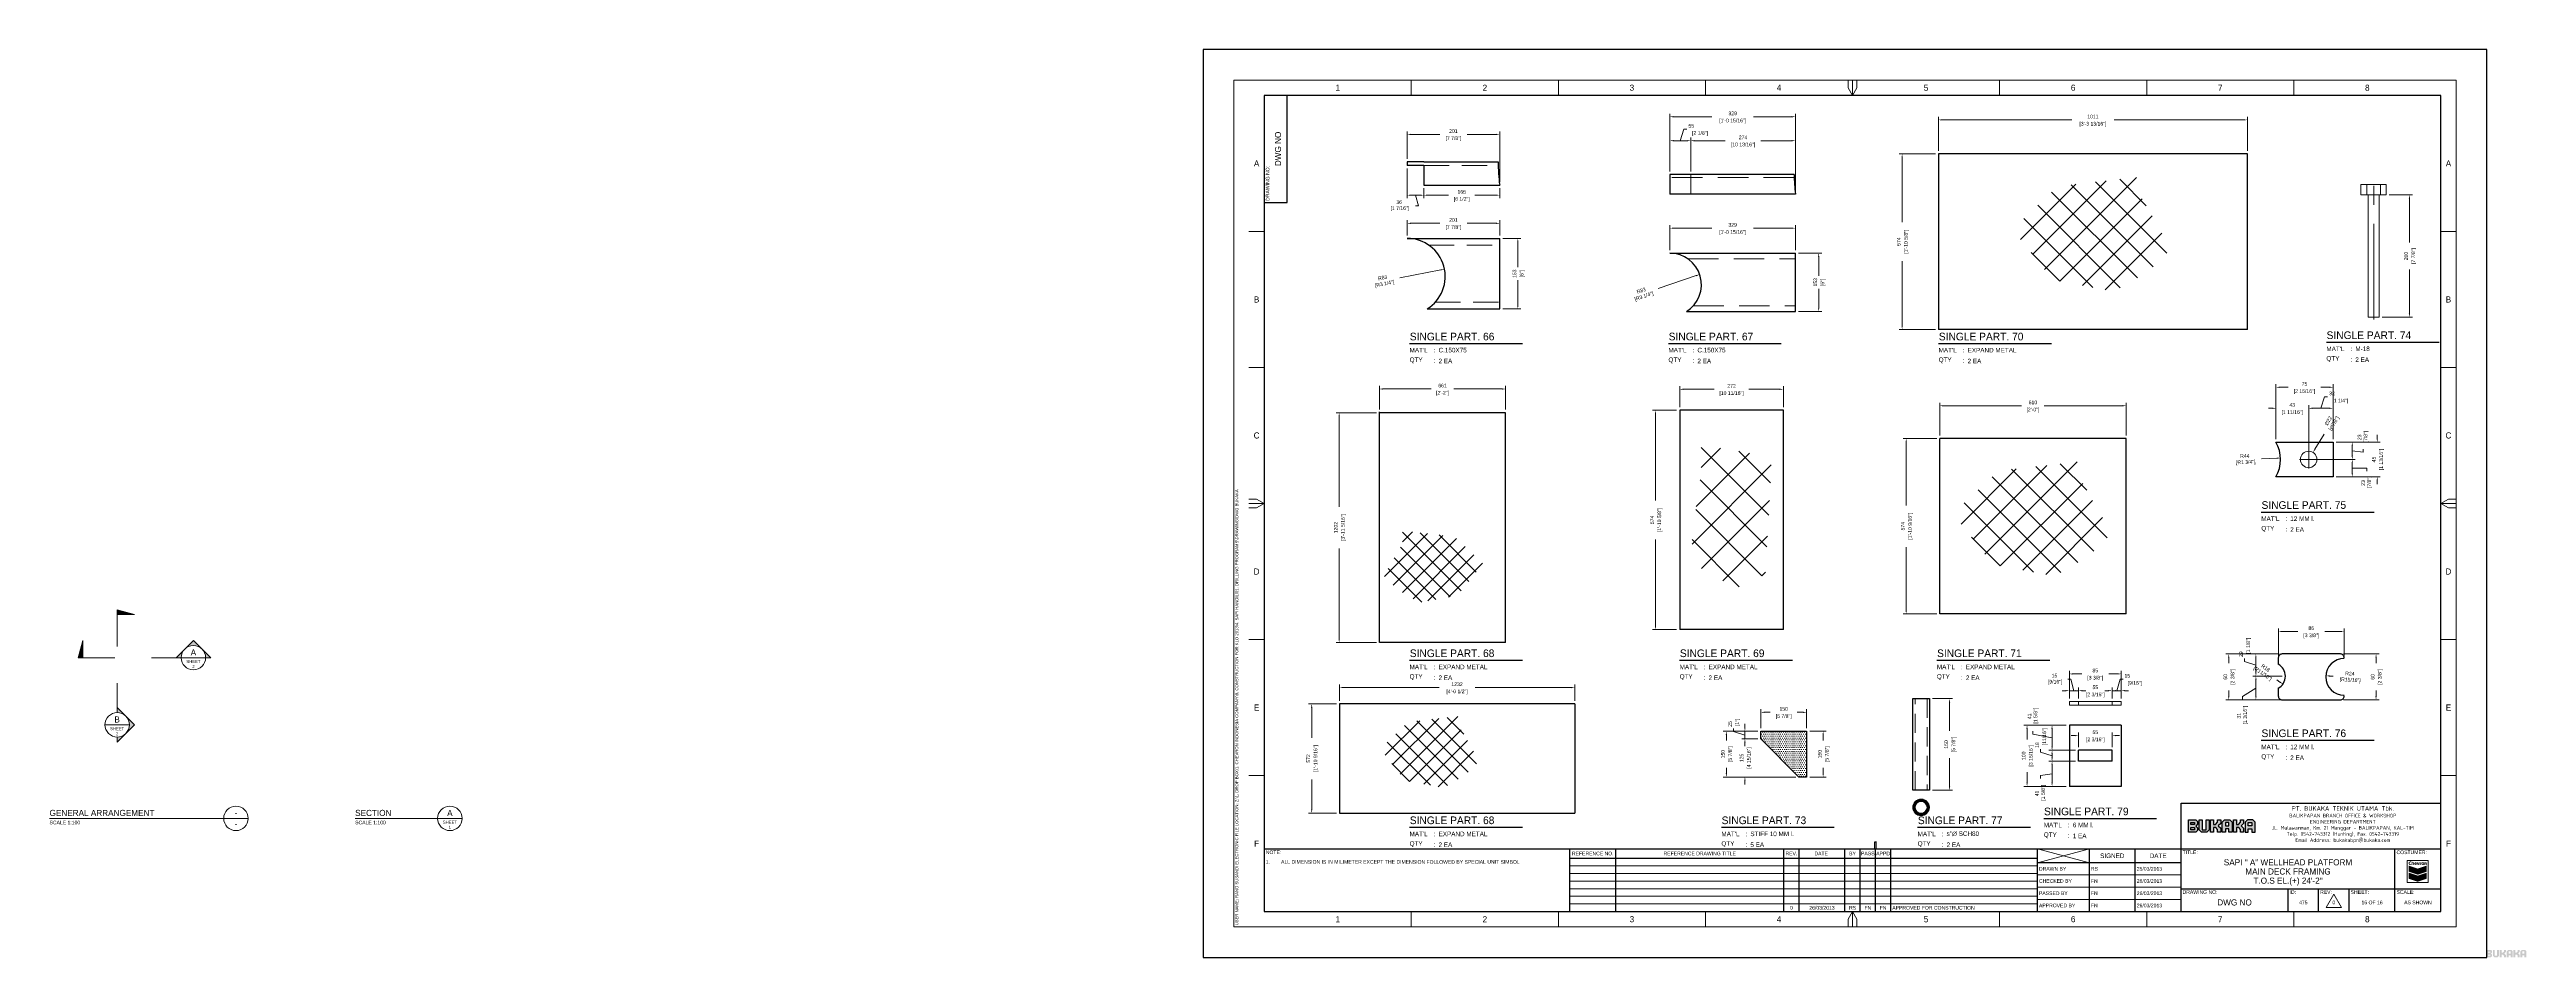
# Paper-space layout '16 OF 16' of a CAD drawing. Header units: inches. Extents: x -382 to 428, y -5 to 292.
# The model-space entities are those that its viewports show. They can reach past a viewport. Long polylines and large blocks are cut down to what shows.
import ezdxf
from ezdxf.enums import TextEntityAlignment as Align

# ---------------------------------------------------------------- set-up
doc = ezdxf.new("R2010")
doc.units = ezdxf.units.IN
doc.header["$LTSCALE"] = 5
doc.header["$MEASUREMENT"] = 0
doc.linetypes.add('CENTER', pattern=[2, 1.25, -0.25, 0.25, -0.25])
doc.linetypes.add('HIDDEN', pattern=[0.375, 0.25, -0.125])
for name, color, linetype, lineweight in [('CENTER LINE', 1, 'CENTER', 0), ('FITTING', 255, 'Continuous', 50), ('HATCH', 250, 'Continuous', 0), ('HIDDEN', 8, 'HIDDEN', 0), ('MARKING', 6, 'Continuous', 13), ('STRUCTURE', 3, 'Continuous', 25), ('TEXT', 2, 'Continuous', 30)]:
    doc.layers.add(name, color=color, linetype=linetype, lineweight=lineweight)
doc.layers.get('0').freeze()
doc.styles.add('BUKAKA 01', font='simpfrac.shx', dxfattribs={"height": 1.2})
doc.styles.add('BUKAKA A3', font='simpfrac.shx', dxfattribs={"height": 1.35})
doc.dimstyles.new('BUKAKA 01', dxfattribs={"dimtxt": 1.2, "dimasz": 1.2, "dimexe": 1, "dimexo": 1, "dimgap": 0.5, "dimtad": 0, "dimdec": 0, "dimzin": 0, "dimdsep": 46, "dimtxsty": 'BUKAKA 01', "dimcen": 3, "dimclrd": 251, "dimclre": 250, "dimclrt": 2, "dimadec": 0, "dimazin": 0, "dimtfac": 1, "dimtdec": 0, "dimtofl": 0, "dimtmove": 1, "dimatfit": 3, "dimfxl": 10, "dimtolj": 1, "dimtzin": 0, "dimlwd": 0, "dimlwe": 0, "dimarcsym": 0})

# ---------------------------------------------------------------- blocks, each defined once
blk = doc.blocks.new('LOGO CHEVRON')
h = blk.add_hatch(color=152)
h.dxf.hatch_style = 1
h.paths.add_polyline_path([(442.65, 29.5), (442.61, 29.52), (442.57, 29.53), (442.53, 29.54), (442.49, 29.55), (442.46, 29.55), (442.42, 29.55), (442.39, 29.55), (442.36, 29.55), (442.33, 29.55), (442.3, 29.54), (442.27, 29.54), (442.25, 29.54), (442.23, 29.53), (442.21, 29.53), (442.2, 29.52), (442.18, 29.52), (442.16, 29.51), (442.15, 29.51), (442.13, 29.5), (442.12, 29.5), (442.11, 29.49), (442.1, 29.49), (442.08, 29.48), (442.07, 29.47), (442.06, 29.47), (442.05, 29.46), (442.04, 29.45), (442.02, 29.44), (442.01, 29.43), (442, 29.43), (441.99, 29.42), (441.98, 29.41), (441.97, 29.4), (441.96, 29.39), (441.95, 29.38), (441.94, 29.37), (441.93, 29.36), (441.92, 29.35), (441.91, 29.34), (441.9, 29.33), (441.89, 29.31), (441.89, 29.3), (441.88, 29.29), (441.87, 29.28), (441.86, 29.26), (441.86, 29.25), (441.85, 29.24), (441.84, 29.22), (441.84, 29.21), (441.83, 29.2), (441.83, 29.18), (441.82, 29.17), (441.82, 29.15), (441.81, 29.14), (441.81, 29.13), (441.81, 29.11), (441.8, 29.1), (441.8, 29.08), (441.8, 29.07), (441.8, 29.05), (441.79, 29.03), (441.79, 29.02), (441.79, 29), (441.79, 28.98), (441.79, 28.97), (441.79, 28.95), (441.79, 28.93), (441.79, 28.91), (441.79, 28.89), (441.8, 28.87), (441.8, 28.85), (441.8, 28.83), (441.8, 28.82), (441.81, 28.8), (441.81, 28.78), (441.82, 28.76), (441.82, 28.74), (441.83, 28.73), (441.84, 28.71), (441.84, 28.69), (441.85, 28.67), (441.86, 28.66), (441.87, 28.64), (441.88, 28.62), (441.89, 28.61), (441.9, 28.59), (441.91, 28.58), (441.92, 28.56), (441.94, 28.55), (441.95, 28.54), (441.96, 28.53), (441.97, 28.52), (441.98, 28.51), (441.99, 28.5), (442, 28.49), (442.01, 28.48), (442.02, 28.48), (442.03, 28.47), (442.04, 28.46), (442.05, 28.45), (442.06, 28.45), (442.08, 28.44), (442.09, 28.44), (442.1, 28.43), (442.11, 28.42), (442.13, 28.42), (442.14, 28.41), (442.16, 28.41), (442.17, 28.4), (442.19, 28.4), (442.2, 28.39), (442.22, 28.39), (442.24, 28.38), (442.25, 28.38), (442.27, 28.38), (442.29, 28.37), (442.31, 28.37), (442.33, 28.37), (442.35, 28.37), (442.37, 28.37), (442.4, 28.37), (442.42, 28.37), (442.45, 28.37), (442.48, 28.38), (442.52, 28.38), (442.56, 28.39), (442.6, 28.4), (442.65, 28.42), (442.61, 28.65), (442.59, 28.64), (442.56, 28.63), (442.54, 28.63), (442.52, 28.62), (442.51, 28.62), (442.49, 28.62), (442.47, 28.61), (442.46, 28.61), (442.45, 28.61), (442.43, 28.61), (442.42, 28.61), (442.41, 28.61), (442.39, 28.61), (442.38, 28.61), (442.37, 28.61), (442.36, 28.61), (442.35, 28.61), (442.34, 28.61), (442.33, 28.62), (442.31, 28.62), (442.3, 28.62), (442.29, 28.63), (442.28, 28.63), (442.27, 28.63), (442.26, 28.64), (442.25, 28.64), (442.24, 28.65), (442.24, 28.65), (442.23, 28.66), (442.22, 28.66), (442.21, 28.67), (442.2, 28.68), (442.19, 28.68), (442.18, 28.69), (442.17, 28.7), (442.17, 28.71), (442.16, 28.72), (442.15, 28.73), (442.14, 28.74), (442.14, 28.75), (442.13, 28.76), (442.12, 28.77), (442.12, 28.78), (442.11, 28.79), (442.11, 28.8), (442.11, 28.81), (442.1, 28.82), (442.1, 28.83), (442.09, 28.84), (442.09, 28.85), (442.09, 28.87), (442.09, 28.88), (442.09, 28.89), (442.08, 28.91), (442.08, 28.92), (442.08, 28.93), (442.08, 28.95), (442.08, 28.96), (442.08, 28.98), (442.08, 28.99), (442.08, 29), (442.08, 29.02), (442.09, 29.03), (442.09, 29.05), (442.09, 29.06), (442.09, 29.07), (442.09, 29.08), (442.1, 29.09), (442.1, 29.1), (442.11, 29.12), (442.11, 29.13), (442.12, 29.14), (442.12, 29.15), (442.13, 29.16), (442.14, 29.17), (442.14, 29.18), (442.15, 29.19), (442.16, 29.2), (442.17, 29.21), (442.18, 29.22), (442.19, 29.23), (442.2, 29.24), (442.21, 29.25), (442.23, 29.26), (442.24, 29.27), (442.25, 29.28), (442.26, 29.28), (442.28, 29.29), (442.29, 29.29), (442.31, 29.3), (442.32, 29.3), (442.34, 29.31), (442.35, 29.31), (442.37, 29.31), (442.39, 29.31), (442.41, 29.31), (442.43, 29.31), (442.45, 29.31), (442.47, 29.31), (442.49, 29.31), (442.52, 29.3), (442.55, 29.29), (442.57, 29.28), (442.61, 29.27)])
h = blk.add_hatch(color=5)
h.dxf.hatch_style = 1
h.set_gradient(color1=(0, 0, 255), color2=(0, 191, 255), rotation=135, centered=1, tint=1)
h.paths.add_polyline_path([(441.8, 28.19), (441.8, 26.21), (444.77, 27.2)])
h = blk.add_hatch(color=5)
h.dxf.hatch_style = 1
h.set_gradient(color1=(0, 0, 255), color2=(0, 191, 255), rotation=235, centered=1, tint=1, name='CYLINDER')
h.paths.add_polyline_path([(447.73, 28.19), (441.8, 26.21), (444.77, 25.22), (447.73, 26.21)])
h = blk.add_hatch(color=16)
h.dxf.hatch_style = 1
h.set_gradient(color1=(127, 0, 0), color2=(255, 0, 0), rotation=135, centered=1, tint=1)
h.paths.add_polyline_path([(441.8, 25.88), (441.8, 23.9), (444.77, 24.89)])
h = blk.add_hatch(color=16)
h.dxf.hatch_style = 1
h.set_gradient(color1=(127, 0, 0), color2=(255, 0, 0), rotation=235, centered=1, tint=1, name='CYLINDER')
h.paths.add_polyline_path([(447.73, 25.88), (441.8, 23.9), (444.77, 22.91), (447.73, 23.91)])
h = blk.add_hatch(color=152)
h.dxf.hatch_style = 1
edge = h.paths.add_edge_path()
edge.add_line((443.52, 29.04), (443.52, 29.06))
edge.add_line((443.52, 29.06), (443.52, 29.07))
edge.add_line((443.52, 29.07), (443.51, 29.08))
edge.add_line((443.51, 29.08), (443.51, 29.08))
edge.add_line((443.51, 29.08), (443.51, 29.09))
edge.add_line((443.51, 29.09), (443.5, 29.1))
edge.add_line((443.5, 29.1), (443.5, 29.11))
edge.add_line((443.5, 29.11), (443.5, 29.12))
edge.add_line((443.5, 29.12), (443.49, 29.13))
edge.add_line((443.49, 29.13), (443.49, 29.13))
edge.add_line((443.49, 29.13), (443.48, 29.14))
edge.add_line((443.48, 29.14), (443.48, 29.15))
edge.add_line((443.48, 29.15), (443.48, 29.15))
edge.add_line((443.48, 29.15), (443.47, 29.16))
edge.add_line((443.47, 29.16), (443.47, 29.17))
edge.add_line((443.47, 29.17), (443.46, 29.17))
edge.add_line((443.46, 29.17), (443.46, 29.18))
edge.add_line((443.46, 29.18), (443.45, 29.19))
edge.add_line((443.45, 29.19), (443.45, 29.19))
edge.add_line((443.45, 29.19), (443.44, 29.2))
edge.add_line((443.44, 29.2), (443.43, 29.21))
edge.add_line((443.43, 29.21), (443.43, 29.21))
edge.add_line((443.43, 29.21), (443.42, 29.22))
edge.add_line((443.42, 29.22), (443.42, 29.22))
edge.add_line((443.42, 29.22), (443.41, 29.23))
edge.add_line((443.41, 29.23), (443.4, 29.23))
edge.add_line((443.4, 29.23), (443.39, 29.23))
edge.add_line((443.39, 29.23), (443.39, 29.24))
edge.add_line((443.39, 29.24), (443.38, 29.24))
edge.add_line((443.38, 29.24), (443.37, 29.25))
edge.add_line((443.37, 29.25), (443.36, 29.25))
edge.add_line((443.36, 29.25), (443.35, 29.25))
edge.add_line((443.35, 29.25), (443.34, 29.25))
edge.add_line((443.34, 29.25), (443.34, 29.26))
edge.add_line((443.34, 29.26), (443.33, 29.26))
edge.add_line((443.33, 29.26), (443.32, 29.26))
edge.add_line((443.32, 29.26), (443.31, 29.26))
edge.add_line((443.31, 29.26), (443.3, 29.26))
edge.add_line((443.3, 29.26), (443.29, 29.26))
edge.add_line((443.29, 29.26), (443.28, 29.26))
edge.add_line((443.28, 29.26), (443.27, 29.26))
edge.add_line((443.27, 29.26), (443.26, 29.26))
edge.add_line((443.26, 29.26), (443.25, 29.26))
edge.add_line((443.25, 29.26), (443.24, 29.26))
edge.add_line((443.24, 29.26), (443.23, 29.26))
edge.add_line((443.23, 29.26), (443.22, 29.26))
edge.add_line((443.22, 29.26), (443.21, 29.26))
edge.add_line((443.21, 29.26), (443.2, 29.25))
edge.add_line((443.2, 29.25), (443.19, 29.25))
edge.add_line((443.19, 29.25), (443.18, 29.25))
edge.add_line((443.18, 29.25), (443.17, 29.25))
edge.add_line((443.17, 29.25), (443.16, 29.24))
edge.add_line((443.16, 29.24), (443.15, 29.24))
edge.add_line((443.15, 29.24), (443.14, 29.23))
edge.add_line((443.14, 29.23), (443.12, 29.23))
edge.add_line((443.12, 29.23), (443.11, 29.22))
edge.add_line((443.11, 29.22), (443.1, 29.22))
edge.add_line((443.1, 29.22), (443.09, 29.21))
edge.add_line((443.09, 29.21), (443.08, 29.2))
edge.add_line((443.08, 29.2), (443.06, 29.19))
edge.add_line((443.06, 29.19), (443.05, 29.17))
edge.add_line((443.05, 29.17), (443.04, 29.16))
edge.add_line((443.04, 29.16), (443.02, 29.14))
edge.add_line((443.02, 29.14), (443.02, 29.55))
edge.add_line((443.02, 29.55), (442.77, 29.46))
edge.add_line((442.77, 29.46), (442.77, 28.41))
edge.add_line((442.77, 28.41), (443.02, 28.41))
edge.add_line((443.02, 28.41), (443.02, 28.88))
edge.add_ellipse((443.15, 28.88), major_axis=(0, 0.165), ratio=0.813078, start_angle=449.685, end_angle=450, ccw=False)
edge.add_ellipse((443.15, 28.88), major_axis=(0, 0.165), ratio=0.813078, start_angle=270, end_angle=449.685, ccw=False)
edge.add_line((443.29, 28.88), (443.29, 28.41))
edge.add_line((443.29, 28.41), (443.54, 28.41))
edge.add_line((443.54, 28.41), (443.54, 28.88))
edge.add_line((443.54, 28.88), (443.54, 28.91))
edge.add_line((443.54, 28.91), (443.54, 28.94))
edge.add_line((443.54, 28.94), (443.54, 28.96))
edge.add_line((443.54, 28.96), (443.53, 28.98))
edge.add_line((443.53, 28.98), (443.53, 28.99))
edge.add_line((443.53, 28.99), (443.53, 29.01))
edge.add_line((443.53, 29.01), (443.53, 29.02))
edge.add_line((443.53, 29.02), (443.53, 29.03))
edge.add_line((443.53, 29.03), (443.52, 29.04))
h.paths.add_polyline_path([(444.33, 29.2), (444.32, 29.2), (444.31, 29.21), (444.3, 29.22), (444.28, 29.23), (444.27, 29.23), (444.26, 29.24), (444.25, 29.24), (444.23, 29.25), (444.22, 29.25), (444.21, 29.26), (444.2, 29.26), (444.19, 29.26), (444.17, 29.27), (444.16, 29.27), (444.15, 29.27), (444.14, 29.27), (444.13, 29.27), (444.12, 29.27), (444.11, 29.27), (444.09, 29.27), (444.08, 29.27), (444.07, 29.27), (444.06, 29.27), (444.04, 29.27), (444.03, 29.27), (444.02, 29.27), (444.01, 29.27), (443.99, 29.26), (443.98, 29.26), (443.97, 29.26), (443.95, 29.25), (443.94, 29.25), (443.93, 29.25), (443.92, 29.24), (443.9, 29.24), (443.89, 29.23), (443.88, 29.23), (443.87, 29.22), (443.86, 29.22), (443.85, 29.21), (443.84, 29.21), (443.83, 29.2), (443.82, 29.19), (443.81, 29.18), (443.8, 29.18), (443.79, 29.17), (443.78, 29.16), (443.77, 29.15), (443.76, 29.14), (443.75, 29.13), (443.75, 29.12), (443.74, 29.11), (443.73, 29.1), (443.72, 29.09), (443.72, 29.08), (443.71, 29.07), (443.7, 29.05), (443.7, 29.04), (443.69, 29.03), (443.69, 29.02), (443.68, 29.01), (443.68, 29), (443.68, 28.98), (443.67, 28.97), (443.67, 28.96), (443.67, 28.95), (443.66, 28.93), (443.66, 28.92), (443.66, 28.9), (443.66, 28.89), (443.66, 28.88), (443.66, 28.86), (443.66, 28.85), (443.66, 28.84), (443.65, 28.82), (443.65, 28.81), (443.66, 28.8), (443.66, 28.79), (443.66, 28.77), (443.66, 28.76), (443.66, 28.75), (443.66, 28.73), (443.66, 28.72), (443.67, 28.71), (443.67, 28.69), (443.67, 28.68), (443.68, 28.66), (443.68, 28.65), (443.69, 28.63), (443.69, 28.62), (443.7, 28.6), (443.71, 28.59), (443.71, 28.58), (443.72, 28.56), (443.73, 28.55), (443.74, 28.54), (443.74, 28.52), (443.75, 28.51), (443.76, 28.5), (443.77, 28.49), (443.78, 28.48), (443.79, 28.48), (443.8, 28.47), (443.81, 28.46), (443.82, 28.45), (443.83, 28.44), (443.84, 28.44), (443.86, 28.43), (443.87, 28.42), (443.88, 28.42), (443.89, 28.41), (443.9, 28.41), (443.91, 28.4), (443.92, 28.4), (443.94, 28.4), (443.95, 28.39), (443.96, 28.39), (443.97, 28.38), (443.99, 28.38), (444, 28.38), (444.01, 28.38), (444.03, 28.38), (444.04, 28.37), (444.06, 28.37), (444.08, 28.37), (444.09, 28.37), (444.11, 28.37), (444.13, 28.37), (444.14, 28.37), (444.16, 28.37), (444.18, 28.37), (444.2, 28.37), (444.21, 28.38), (444.23, 28.38), (444.25, 28.38), (444.27, 28.38), (444.29, 28.39), (444.31, 28.39), (444.33, 28.4), (444.35, 28.4), (444.37, 28.41), (444.39, 28.42), (444.41, 28.43), (444.44, 28.44), (444.4, 28.64), (444.37, 28.63), (444.35, 28.62), (444.33, 28.61), (444.32, 28.6), (444.3, 28.6), (444.28, 28.59), (444.26, 28.59), (444.25, 28.58), (444.23, 28.58), (444.21, 28.58), (444.2, 28.58), (444.19, 28.57), (444.17, 28.57), (444.16, 28.57), (444.14, 28.57), (444.13, 28.57), (444.12, 28.58), (444.1, 28.58), (444.09, 28.58), (444.07, 28.58), (444.05, 28.59), (444.02, 28.6), (444.01, 28.61), (443.99, 28.62), (443.97, 28.63), (443.96, 28.64), (443.95, 28.65), (443.95, 28.66), (443.94, 28.67), (443.93, 28.69), (443.93, 28.7), (443.92, 28.72), (443.92, 28.74), (444.47, 28.74), (444.47, 28.78), (444.48, 28.82), (444.48, 28.85), (444.48, 28.88), (444.47, 28.9), (444.47, 28.93), (444.47, 28.95), (444.46, 28.97), (444.46, 28.99), (444.45, 29.01), (444.44, 29.03), (444.44, 29.05), (444.43, 29.06), (444.42, 29.08), (444.42, 29.09), (444.41, 29.11), (444.4, 29.12), (444.39, 29.13), (444.38, 29.14), (444.37, 29.16), (444.36, 29.17), (444.35, 29.18), (444.34, 29.19)])
h.paths.add_polyline_path([(444.18, 29.04), (444.19, 29.03), (444.2, 29.02), (444.21, 29.01), (444.21, 29), (444.21, 28.99), (444.22, 28.97), (444.22, 28.96), (444.22, 28.94), (444.22, 28.93), (444.22, 28.92), (443.92, 28.92), (443.92, 28.93), (443.92, 28.95), (443.92, 28.96), (443.93, 28.98), (443.93, 28.99), (443.94, 29.01), (443.96, 29.03), (443.97, 29.04), (443.98, 29.05), (443.99, 29.06), (444, 29.07), (444.01, 29.08), (444.03, 29.08), (444.04, 29.09), (444.06, 29.09), (444.07, 29.09), (444.09, 29.09), (444.1, 29.09), (444.12, 29.08), (444.14, 29.08), (444.15, 29.07), (444.16, 29.06), (444.18, 29.05)], flags=16)
h.paths.add_polyline_path([(444.77, 29.24), (444.49, 29.24), (444.77, 28.41), (445.08, 28.41), (445.36, 29.24), (445.08, 29.24), (444.93, 28.64)])
h.paths.add_polyline_path([(445.96, 29.25), (445.94, 29.25), (445.92, 29.25), (445.9, 29.25), (445.89, 29.25), (445.87, 29.25), (445.86, 29.25), (445.85, 29.25), (445.84, 29.25), (445.83, 29.25), (445.83, 29.24), (445.82, 29.24), (445.81, 29.24), (445.8, 29.23), (445.79, 29.23), (445.79, 29.23), (445.78, 29.22), (445.77, 29.22), (445.77, 29.21), (445.76, 29.21), (445.75, 29.2), (445.75, 29.19), (445.74, 29.19), (445.73, 29.18), (445.72, 29.17), (445.72, 29.16), (445.71, 29.15), (445.7, 29.14), (445.7, 29.13), (445.69, 29.12), (445.68, 29.11), (445.68, 29.09), (445.67, 29.08), (445.67, 29.08), (445.66, 29.24), (445.42, 29.24), (445.43, 29.05), (445.43, 28.41), (445.69, 28.41), (445.69, 28.82), (445.69, 28.84), (445.69, 28.86), (445.7, 28.88), (445.7, 28.89), (445.71, 28.91), (445.71, 28.92), (445.72, 28.93), (445.73, 28.94), (445.74, 28.96), (445.76, 28.97), (445.77, 28.98), (445.79, 28.99), (445.8, 29), (445.82, 29.01), (445.84, 29.01), (445.86, 29.01), (445.88, 29.01), (445.9, 29.01), (445.91, 29.01), (445.93, 29.01), (445.94, 29.01), (445.96, 29.01)])
h.paths.add_polyline_path([(446.71, 29.17), (446.71, 29.17), (446.7, 29.18), (446.69, 29.19), (446.68, 29.19), (446.67, 29.2), (446.66, 29.21), (446.65, 29.21), (446.64, 29.22), (446.63, 29.22), (446.62, 29.23), (446.61, 29.23), (446.6, 29.24), (446.59, 29.24), (446.58, 29.24), (446.57, 29.25), (446.56, 29.25), (446.55, 29.25), (446.54, 29.26), (446.53, 29.26), (446.52, 29.26), (446.51, 29.26), (446.5, 29.26), (446.49, 29.27), (446.48, 29.27), (446.47, 29.27), (446.46, 29.27), (446.44, 29.27), (446.43, 29.27), (446.42, 29.27), (446.41, 29.27), (446.4, 29.27), (446.39, 29.27), (446.39, 29.27), (446.38, 29.27), (446.37, 29.27), (446.36, 29.27), (446.35, 29.27), (446.35, 29.27), (446.34, 29.26), (446.33, 29.26), (446.32, 29.26), (446.32, 29.26), (446.31, 29.26), (446.3, 29.26), (446.29, 29.26), (446.28, 29.25), (446.28, 29.25), (446.27, 29.25), (446.26, 29.25), (446.25, 29.24), (446.24, 29.24), (446.23, 29.24), (446.23, 29.23), (446.22, 29.23), (446.21, 29.23), (446.21, 29.22), (446.2, 29.22), (446.19, 29.22), (446.19, 29.21), (446.18, 29.21), (446.17, 29.2), (446.17, 29.2), (446.16, 29.19), (446.15, 29.19), (446.14, 29.18), (446.13, 29.17), (446.13, 29.17), (446.12, 29.16), (446.11, 29.15), (446.1, 29.15), (446.1, 29.14), (446.09, 29.13), (446.08, 29.12), (446.08, 29.11), (446.07, 29.11), (446.07, 29.1), (446.06, 29.09), (446.06, 29.08), (446.05, 29.07), (446.05, 29.06), (446.04, 29.05), (446.04, 29.04), (446.04, 29.04), (446.03, 29.03), (446.03, 29.02), (446.03, 29.01), (446.02, 29), (446.02, 28.99), (446.02, 28.98), (446.01, 28.97), (446.01, 28.97), (446.01, 28.96), (446.01, 28.95), (446, 28.94), (446, 28.93), (446, 28.92), (446, 28.9), (446, 28.89), (446, 28.88), (445.99, 28.87), (445.99, 28.86), (445.99, 28.85), (445.99, 28.84), (445.99, 28.83), (445.99, 28.81), (445.99, 28.8), (445.99, 28.79), (445.99, 28.78), (446, 28.77), (446, 28.76), (446, 28.75), (446, 28.74), (446, 28.73), (446, 28.72), (446, 28.71), (446, 28.7), (446.01, 28.69), (446.01, 28.68), (446.01, 28.67), (446.01, 28.66), (446.02, 28.65), (446.02, 28.64), (446.02, 28.63), (446.03, 28.61), (446.03, 28.6), (446.04, 28.59), (446.04, 28.58), (446.05, 28.57), (446.05, 28.56), (446.06, 28.55), (446.07, 28.54), (446.07, 28.53), (446.08, 28.52), (446.09, 28.51), (446.1, 28.5), (446.11, 28.49), (446.11, 28.49), (446.12, 28.48), (446.13, 28.47), (446.14, 28.46), (446.15, 28.45), (446.16, 28.44), (446.17, 28.44), (446.19, 28.43), (446.2, 28.42), (446.21, 28.42), (446.22, 28.41), (446.23, 28.41), (446.25, 28.4), (446.26, 28.4), (446.27, 28.39), (446.29, 28.39), (446.3, 28.39), (446.31, 28.38), (446.33, 28.38), (446.34, 28.38), (446.35, 28.38), (446.37, 28.37), (446.38, 28.37), (446.39, 28.37), (446.4, 28.37), (446.42, 28.37), (446.43, 28.37), (446.44, 28.37), (446.45, 28.37), (446.47, 28.37), (446.48, 28.37), (446.49, 28.38), (446.5, 28.38), (446.52, 28.38), (446.53, 28.38), (446.54, 28.38), (446.55, 28.39), (446.57, 28.39), (446.58, 28.39), (446.59, 28.4), (446.6, 28.4), (446.61, 28.41), (446.62, 28.41), (446.63, 28.42), (446.64, 28.42), (446.65, 28.43), (446.66, 28.43), (446.67, 28.44), (446.68, 28.45), (446.69, 28.45), (446.7, 28.46), (446.71, 28.47), (446.72, 28.47), (446.72, 28.48), (446.73, 28.49), (446.74, 28.49), (446.74, 28.5), (446.75, 28.51), (446.76, 28.52), (446.76, 28.53), (446.77, 28.53), (446.78, 28.54), (446.78, 28.55), (446.79, 28.56), (446.79, 28.57), (446.8, 28.58), (446.8, 28.59), (446.81, 28.6), (446.81, 28.61), (446.82, 28.62), (446.82, 28.64), (446.83, 28.65), (446.83, 28.66), (446.83, 28.67), (446.84, 28.68), (446.84, 28.69), (446.84, 28.7), (446.84, 28.72), (446.84, 28.73), (446.85, 28.74), (446.85, 28.75), (446.85, 28.77), (446.85, 28.78), (446.85, 28.79), (446.85, 28.8), (446.85, 28.82), (446.85, 28.83), (446.85, 28.84), (446.85, 28.85), (446.85, 28.87), (446.85, 28.88), (446.85, 28.89), (446.84, 28.9), (446.84, 28.92), (446.84, 28.93), (446.84, 28.94), (446.84, 28.96), (446.83, 28.97), (446.83, 28.98), (446.83, 28.99), (446.82, 29), (446.82, 29.01), (446.81, 29.02), (446.81, 29.03), (446.81, 29.04), (446.8, 29.05), (446.8, 29.06), (446.79, 29.07), (446.79, 29.08), (446.78, 29.09), (446.78, 29.1), (446.77, 29.11), (446.76, 29.11), (446.76, 29.12), (446.75, 29.13), (446.74, 29.14), (446.74, 29.14), (446.73, 29.15), (446.72, 29.16)])
h.paths.add_polyline_path([(446.35, 29.05), (446.36, 29.06), (446.37, 29.07), (446.39, 29.07), (446.4, 29.07), (446.41, 29.07), (446.43, 29.07), (446.44, 29.07), (446.46, 29.07), (446.47, 29.06), (446.48, 29.06), (446.5, 29.05), (446.51, 29.04), (446.52, 29.03), (446.53, 29.02), (446.54, 29.01), (446.55, 29), (446.56, 28.99), (446.56, 28.97), (446.57, 28.96), (446.57, 28.95), (446.58, 28.94), (446.58, 28.92), (446.58, 28.91), (446.59, 28.89), (446.59, 28.88), (446.59, 28.86), (446.59, 28.84), (446.59, 28.83), (446.59, 28.81), (446.59, 28.79), (446.59, 28.78), (446.59, 28.76), (446.58, 28.75), (446.58, 28.73), (446.58, 28.72), (446.58, 28.7), (446.57, 28.69), (446.57, 28.67), (446.56, 28.66), (446.55, 28.64), (446.54, 28.63), (446.53, 28.62), (446.52, 28.61), (446.51, 28.6), (446.5, 28.59), (446.49, 28.58), (446.48, 28.58), (446.47, 28.57), (446.45, 28.57), (446.44, 28.57), (446.43, 28.57), (446.41, 28.57), (446.39, 28.57), (446.38, 28.58), (446.36, 28.58), (446.35, 28.59), (446.34, 28.59), (446.33, 28.6), (446.32, 28.61), (446.31, 28.62), (446.3, 28.63), (446.29, 28.64), (446.29, 28.66), (446.28, 28.67), (446.27, 28.69), (446.27, 28.71), (446.26, 28.72), (446.26, 28.74), (446.26, 28.76), (446.26, 28.77), (446.26, 28.79), (446.25, 28.8), (446.25, 28.82), (446.25, 28.83), (446.26, 28.84), (446.26, 28.86), (446.26, 28.87), (446.26, 28.89), (446.26, 28.9), (446.26, 28.92), (446.27, 28.93), (446.27, 28.95), (446.28, 28.96), (446.28, 28.97), (446.29, 28.99), (446.29, 29), (446.3, 29.01), (446.31, 29.02), (446.32, 29.03), (446.33, 29.04), (446.34, 29.05)], flags=16)
h = blk.add_hatch(color=152)
h.dxf.hatch_style = 1
edge = h.paths.add_edge_path()
edge.add_line((447.73, 29.01), (447.72, 29.02))
edge.add_line((447.72, 29.02), (447.72, 29.03))
edge.add_line((447.72, 29.03), (447.72, 29.04))
edge.add_line((447.72, 29.04), (447.72, 29.06))
edge.add_line((447.72, 29.06), (447.71, 29.07))
edge.add_line((447.71, 29.07), (447.71, 29.08))
edge.add_line((447.71, 29.08), (447.71, 29.08))
edge.add_line((447.71, 29.08), (447.7, 29.09))
edge.add_line((447.7, 29.09), (447.7, 29.1))
edge.add_line((447.7, 29.1), (447.7, 29.11))
edge.add_line((447.7, 29.11), (447.69, 29.12))
edge.add_line((447.69, 29.12), (447.69, 29.13))
edge.add_line((447.69, 29.13), (447.68, 29.13))
edge.add_line((447.68, 29.13), (447.68, 29.14))
edge.add_line((447.68, 29.14), (447.68, 29.15))
edge.add_line((447.68, 29.15), (447.67, 29.15))
edge.add_line((447.67, 29.15), (447.67, 29.16))
edge.add_line((447.67, 29.16), (447.66, 29.17))
edge.add_line((447.66, 29.17), (447.66, 29.17))
edge.add_line((447.66, 29.17), (447.65, 29.18))
edge.add_line((447.65, 29.18), (447.65, 29.19))
edge.add_line((447.65, 29.19), (447.64, 29.19))
edge.add_line((447.64, 29.19), (447.64, 29.2))
edge.add_line((447.64, 29.2), (447.63, 29.21))
edge.add_line((447.63, 29.21), (447.62, 29.21))
edge.add_line((447.62, 29.21), (447.62, 29.22))
edge.add_line((447.62, 29.22), (447.61, 29.22))
edge.add_line((447.61, 29.22), (447.6, 29.23))
edge.add_line((447.6, 29.23), (447.6, 29.23))
edge.add_line((447.6, 29.23), (447.59, 29.23))
edge.add_line((447.59, 29.23), (447.58, 29.24))
edge.add_line((447.58, 29.24), (447.57, 29.24))
edge.add_line((447.57, 29.24), (447.57, 29.25))
edge.add_line((447.57, 29.25), (447.56, 29.25))
edge.add_line((447.56, 29.25), (447.55, 29.25))
edge.add_line((447.55, 29.25), (447.54, 29.25))
edge.add_line((447.54, 29.25), (447.53, 29.26))
edge.add_line((447.53, 29.26), (447.52, 29.26))
edge.add_line((447.52, 29.26), (447.51, 29.26))
edge.add_line((447.51, 29.26), (447.5, 29.26))
edge.add_line((447.5, 29.26), (447.49, 29.26))
edge.add_line((447.49, 29.26), (447.48, 29.26))
edge.add_line((447.48, 29.26), (447.47, 29.26))
edge.add_line((447.47, 29.26), (447.46, 29.26))
edge.add_line((447.46, 29.26), (447.45, 29.26))
edge.add_line((447.45, 29.26), (447.44, 29.26))
edge.add_line((447.44, 29.26), (447.43, 29.26))
edge.add_line((447.43, 29.26), (447.42, 29.26))
edge.add_line((447.42, 29.26), (447.41, 29.26))
edge.add_line((447.41, 29.26), (447.4, 29.26))
edge.add_line((447.4, 29.26), (447.39, 29.25))
edge.add_line((447.39, 29.25), (447.38, 29.25))
edge.add_line((447.38, 29.25), (447.37, 29.25))
edge.add_line((447.37, 29.25), (447.36, 29.25))
edge.add_line((447.36, 29.25), (447.35, 29.24))
edge.add_line((447.35, 29.24), (447.34, 29.24))
edge.add_line((447.34, 29.24), (447.33, 29.23))
edge.add_line((447.33, 29.23), (447.32, 29.23))
edge.add_line((447.32, 29.23), (447.31, 29.22))
edge.add_line((447.31, 29.22), (447.29, 29.22))
edge.add_line((447.29, 29.22), (447.28, 29.21))
edge.add_line((447.28, 29.21), (447.27, 29.19))
edge.add_line((447.27, 29.19), (447.25, 29.18))
edge.add_line((447.25, 29.18), (447.23, 29.16))
edge.add_line((447.23, 29.16), (447.22, 29.13))
edge.add_line((447.22, 29.13), (447.2, 29.11))
edge.add_line((447.2, 29.11), (447.2, 29.12))
edge.add_line((447.2, 29.12), (447.2, 29.24))
edge.add_line((447.2, 29.24), (446.96, 29.24))
edge.add_line((446.96, 29.24), (446.96, 28.41))
edge.add_line((446.96, 28.41), (447.21, 28.41))
edge.add_line((447.21, 28.41), (447.22, 28.88))
edge.add_ellipse((447.35, 28.88), major_axis=(0, 0.165), ratio=0.813078, start_angle=270, end_angle=450, ccw=False)
edge.add_line((447.48, 28.88), (447.48, 28.41))
edge.add_line((447.48, 28.41), (447.73, 28.41))
edge.add_line((447.73, 28.41), (447.73, 28.88))
edge.add_line((447.73, 28.88), (447.73, 28.91))
edge.add_line((447.73, 28.91), (447.73, 28.94))
edge.add_line((447.73, 28.94), (447.73, 28.96))
edge.add_line((447.73, 28.96), (447.73, 28.98))
edge.add_line((447.73, 28.98), (447.73, 28.99))
edge.add_line((447.73, 28.99), (447.73, 29.01))
blk.add_lwpolyline([(441.36, 29.87), (448.17, 29.87), (448.17, 22.64), (441.36, 22.64)], close=True)
blk = doc.blocks.new('STRUCTURE ETIKET DRAWING STANDARD')
at = {"layer": 'STRUCTURE'}
h = blk.add_hatch(color=154, dxfattribs=at)
h.paths.add_polyline_path([(343.13, 44.15), (343.13, 43.03), (342.01, 43.03), (342.01, 44.15)], flags=16)
h.paths.add_polyline_path([(340.48, 43.86), (339.69, 43.07), (340.48, 42.28), (340.48, 41), (339.44, 41), (339.44, 41.88), (338.86, 42.47), (338.15, 42.47), (338.15, 41), (337.14, 41), (337.14, 45), (338.15, 45), (338.15, 43.49), (338.74, 43.49), (339.44, 44.2), (339.44, 45), (340.48, 45)])
h.paths.add_polyline_path([(334.51, 44.15), (334.51, 43.03), (335.63, 43.03), (335.63, 44.15)], flags=16)
h.paths.add_polyline_path([(332.98, 43.86), (332.19, 43.07), (332.98, 42.28), (332.98, 41), (331.94, 41), (331.94, 41.88), (331.36, 42.47), (330.65, 42.47), (330.65, 41), (329.64, 41), (329.64, 45), (330.65, 45), (330.65, 43.49), (331.24, 43.49), (331.94, 44.2), (331.94, 45), (332.98, 45)])
h.paths.add_polyline_path([(329.21, 45), (329.21, 41.79), (328.42, 41), (326.66, 41), (325.87, 41.79), (325.87, 45), (326.88, 45), (326.88, 41.8), (328.17, 41.8), (328.17, 45)])
h.paths.add_polyline_path([(336.71, 44.23), (336.71, 41), (335.63, 41), (335.63, 42.12), (334.51, 42.12), (334.51, 41), (333.43, 41), (333.43, 44.23), (334.21, 45), (335.94, 45)])
h.paths.add_polyline_path([(340.93, 44.23), (340.93, 41), (342.01, 41), (342.01, 42.12), (343.13, 42.12), (343.13, 41), (344.21, 41), (344.21, 44.23), (343.44, 45), (341.71, 45)])
h.paths.add_polyline_path([(325.42, 43.56), (324.86, 43), (325.42, 42.44), (325.42, 41.55), (324.87, 41), (322.4, 41), (322.4, 45), (324.87, 45), (325.42, 44.45)])
h.paths.add_polyline_path([(324.43, 42.47), (324.43, 41.8), (323.25, 41.8), (323.25, 42.47)], flags=16)
h.paths.add_polyline_path([(324.43, 44.13), (324.43, 43.49), (323.25, 43.49), (323.25, 44.13)], flags=16)
at = {"layer": 'HATCH'}
for p, q in [((68.12, 282), (68.12, 287)), ((116.25, 282), (116.25, 287)), ((164.38, 282), (164.38, 287)), ((212.5, 282), (212.5, 287)), ((260.62, 282), (260.62, 287)), ((308.75, 282), (308.75, 287)), ((356.88, 282), (356.88, 287)), ((20, 237.5), (15, 237.5)), ((405, 237.5), (410, 237.5)), ((20, 193), (15, 193)), ((405, 193), (410, 193)), ((20, 148.5), (15, 148.5)), ((405, 148.5), (410, 148.5)), ((20, 104), (15, 104)), ((405, 104), (410, 104)), ((20, 59.5), (15, 59.5)), ((405, 59.5), (410, 59.5)), ((273, 31), (290, 35.5)), ((290, 31), (273, 35.5)), ((120, 30), (273, 30)), ((120, 27.5), (273, 27.5)), ((120, 25), (273, 25)), ((320, 27), (273, 27)), ((120, 22.5), (273, 22.5)), ((120, 20), (273, 20)), ((120, 17.5), (273, 17.5)), ((320, 23), (273, 23)), ((320, 19), (273, 19)), ((68.12, 15), (68.12, 10)), ((116.25, 15), (116.25, 10)), ((164.38, 15), (164.38, 10)), ((212.5, 15), (212.5, 10)), ((260.62, 15), (260.62, 10)), ((308.75, 15), (308.75, 10)), ((356.88, 15), (356.88, 10))]:
    blk.add_line(p, q, dxfattribs=at)
blk.add_lwpolyline([(10, 10), (410, 10), (410, 287), (10, 287)], close=True, dxfattribs=at)
for points in [[(212.5, 282), (211.06, 284.5), (211.06, 287)], [(212.5, 282), (213.94, 284.5), (213.94, 287)], [(20, 148.5), (17.5, 149.94), (15, 149.94)], [(20, 148.5), (17.5, 147.06), (15, 147.06)], [(405, 148.5), (407.5, 149.94), (410, 149.94)], [(405, 148.5), (407.5, 147.06), (410, 147.06)], [(212.5, 15), (211.06, 12.5), (211.06, 10)], [(212.5, 15), (213.94, 12.5), (213.94, 10)]]:
    blk.add_lwpolyline(points, dxfattribs=at)
at = {"layer": 'MARKING'}
blk.add_lwpolyline([(367.5, 16.34), (370, 20.67), (372.5, 16.34)], close=True, dxfattribs=at)
at = {"layer": 'STRUCTURE'}
for p, q in [((320, 15), (320, 50.5)), ((320, 50.5), (405, 50.5)), ((20, 35.5), (405, 35.5)), ((120, 15), (120, 35.5)), ((120, 32.5), (273, 32.5)), ((135, 15), (135, 35.5)), ((190, 15), (190, 35.5)), ((195, 15), (195, 35.5)), ((210, 15), (210, 35.5)), ((215, 15), (215, 35.5)), ((220, 15), (220, 35.5)), ((225, 15), (225, 35.5)), ((273, 15), (273, 35.5)), ((290, 15), (290, 35.5)), ((305, 15), (305, 35.5)), ((390, 15), (390, 35.5)), ((320, 31), (273, 31)), ((320, 22.5), (405, 22.5)), ((355, 15), (355, 22.5)), ((365, 15), (365, 22.5)), ((375, 15), (375, 22.5))]:
    blk.add_line(p, q, dxfattribs=at)
blk.add_lwpolyline([(20, 15), (405, 15), (405, 282), (20, 282)], close=True, dxfattribs=at)
for points in [[(20, 247), (27.5, 247), (27.5, 282)], [(322.4, 41), (322.4, 45)], [(322.4, 45), (324.87, 45)], [(324.87, 41), (322.4, 41)], [(323.25, 43.49), (323.25, 44.13)], [(323.25, 44.13), (324.43, 44.13)], [(324.43, 43.49), (323.25, 43.49)], [(323.25, 41.8), (323.25, 42.47)], [(323.25, 42.47), (324.43, 42.47)], [(324.43, 41.8), (323.25, 41.8)], [(324.43, 44.13), (324.43, 43.49)], [(324.43, 42.47), (324.43, 41.8)], [(325.42, 43.56), (324.86, 43)], [(324.86, 43), (325.42, 42.44)], [(324.87, 45), (325.42, 44.45)], [(325.42, 41.55), (324.87, 41)], [(325.42, 44.45), (325.42, 43.56)], [(325.42, 42.44), (325.42, 41.55)], [(325.87, 41.79), (325.87, 45)], [(325.87, 45), (326.88, 45)], [(326.66, 41), (325.87, 41.79)], [(328.42, 41), (326.66, 41)], [(326.88, 45), (326.88, 41.8)], [(326.88, 41.8), (328.17, 41.8)], [(328.17, 41.8), (328.17, 45)], [(328.17, 45), (329.21, 45)], [(329.21, 41.79), (328.42, 41)], [(329.21, 45), (329.21, 41.79)], [(329.64, 41), (329.64, 45)], [(329.64, 45), (330.65, 45)], [(330.65, 41), (329.64, 41)], [(330.65, 45), (330.65, 43.49)], [(330.65, 43.49), (331.24, 43.49)], [(331.36, 42.47), (330.65, 42.47)], [(330.65, 42.47), (330.65, 41)], [(331.24, 43.49), (331.94, 44.2)], [(331.94, 41.88), (331.36, 42.47)], [(331.94, 44.2), (331.94, 45)], [(331.94, 45), (332.98, 45)], [(331.94, 41), (331.94, 41.88)], [(332.98, 41), (331.94, 41)], [(332.98, 43.86), (332.19, 43.07)], [(332.19, 43.07), (332.98, 42.28)], [(332.98, 45), (332.98, 43.86)], [(332.98, 42.28), (332.98, 41)], [(333.43, 44.23), (334.21, 45)], [(333.43, 41), (333.43, 44.23)], [(334.51, 41), (333.43, 41)], [(334.21, 45), (335.94, 45)], [(334.51, 44.15), (334.51, 43.03)], [(335.63, 44.15), (334.51, 44.15)], [(334.51, 43.03), (335.63, 43.03)], [(335.63, 42.12), (334.51, 42.12)], [(334.51, 42.12), (334.51, 41)], [(335.63, 43.03), (335.63, 44.15)], [(335.63, 41), (335.63, 42.12)], [(336.71, 41), (335.63, 41)], [(335.94, 45), (336.71, 44.23)], [(336.71, 44.23), (336.71, 41)], [(337.14, 41), (337.14, 45)], [(337.14, 45), (338.15, 45)], [(338.15, 41), (337.14, 41)], [(338.15, 45), (338.15, 43.49)], [(338.15, 43.49), (338.74, 43.49)], [(338.86, 42.47), (338.15, 42.47)], [(338.15, 42.47), (338.15, 41)], [(338.74, 43.49), (339.44, 44.2)], [(339.44, 41.88), (338.86, 42.47)], [(339.44, 44.2), (339.44, 45)], [(339.44, 45), (340.48, 45)], [(339.44, 41), (339.44, 41.88)], [(340.48, 41), (339.44, 41)], [(340.48, 43.86), (339.69, 43.07)], [(339.69, 43.07), (340.48, 42.28)], [(340.48, 45), (340.48, 43.86)], [(340.48, 42.28), (340.48, 41)], [(341.71, 45), (340.93, 44.23)], [(340.93, 44.23), (340.93, 41)], [(340.93, 41), (342.01, 41)], [(343.44, 45), (341.71, 45)], [(342.01, 43.03), (342.01, 44.15)], [(342.01, 44.15), (343.13, 44.15)], [(343.13, 43.03), (342.01, 43.03)], [(342.01, 41), (342.01, 42.12)], [(342.01, 42.12), (343.13, 42.12)], [(343.13, 44.15), (343.13, 43.03)], [(343.13, 42.12), (343.13, 41)], [(343.13, 41), (344.21, 41)], [(344.21, 44.23), (343.44, 45)], [(344.21, 41), (344.21, 44.23)]]:
    blk.add_lwpolyline(points, dxfattribs=at)
at = {"layer": 'STRUCTURE', "color": 2, "char_height": 2, "attachment_point": 5, "style": 'BUKAKA 01'}
for s, insert in [('1', (44.06, 284.5)), ('2', (92.19, 284.5)), ('3', (140.31, 284.5)), ('4', (188.44, 284.5)), ('5', (236.56, 284.5)), ('6', (284.69, 284.5)), ('7', (332.81, 284.5)), ('8', (380.94, 284.5)), ('A', (17.5, 259.75)), ('A', (407.5, 259.75)), ('B', (17.5, 215.25)), ('B', (407.5, 215.25)), ('C', (17.5, 170.75)), ('C', (407.5, 170.75)), ('D', (17.5, 126.25)), ('D', (407.5, 126.25)), ('E', (17.5, 81.75)), ('E', (407.5, 81.75)), ('F', (17.5, 37.25)), ('F', (407.5, 37.25)), ('1', (44.06, 12.5)), ('2', (92.19, 12.5)), ('3', (140.31, 12.5)), ('4', (188.44, 12.5)), ('5', (236.56, 12.5)), ('6', (284.69, 12.5)), ('7', (332.81, 12.5)), ('8', (380.94, 12.5))]:
    blk.add_mtext_dynamic_manual_height_columns(s, width=2.1466, gutter_width=7.5, heights=[0], dxfattribs=dict(at, insert=insert))
at = {"layer": 'STRUCTURE', "insert": (10.5, 10.5), "char_height": 1, "attachment_point": 1, "rotation": 90, "style": 'BUKAKA 01'}
blk.add_mtext_dynamic_manual_height_columns('USER NAME: RANO SUSANDI ELECTRONIC FILE LOCATION: Z:\\\\1. DROP BOX\\\\1. CHEVRON INDONESIA COMPANY\\\\9. CONSTRUCTION FOR KLO 2013\\\\4. SAPI HANDIL\\\\01. DRILLING PROGRAMS\\\\DRAWING\\\\DWG BUKAKA', width=276.5, gutter_width=7.5, heights=[0], dxfattribs=at)
at = {"layer": 'TEXT', "insert": (20.5, 247.5), "char_height": 1.2, "attachment_point": 1, "rotation": 90, "style": 'BUKAKA 01'}
blk.add_mtext_dynamic_manual_height_columns('DRAWING NO:', width=11.8739, gutter_width=7.5, heights=[0], dxfattribs=at)
at = {"layer": 'TEXT', "style": 'BUKAKA 01'}
for s, width, insert, char_height, attachment_point in [('{\\Fdim|c0;PT. BUKAKA TEKNIK UTAMA Tbk.\\P\\H0.8x;BALIKPAPAN BRANCH OFFICE & WORKSHOP\\PENGINEERING DEPARTMENT\\PJL. Mulawarman, Km. 21 Manggar - BALIKPAPAN, KAL-TIM\\PTelp. 0542-743312 (Hunting), Fax. 0542-743319\\PEmail Address: bukakabpn@bukaka.com}', 60.0381, (372.93, 49.5), 1.5, 2), ('NOTE:', 1.3572, (20.5, 35), 1.2, 1), ('REFERENCE NO.', 18.1423, (127.5, 34), 1.2, 5), ('REFERENCE DRAWING TITLE', 28.0425, (162.5, 34), 1.2, 5), ('REV.', 18.1423, (192.5, 34), 1.2, 5), ('DATE', 18.1423, (202.25, 34), 1.2, 5), ('BY', 3.167, (212.5, 34), 1.2, 5), ('PASS', 4.5919, (217.5, 34), 1.2, 5), ('APPD', 4.8877, (222.5, 34), 1.2, 5), ('SIGNED', 11.6195, (297.5, 33.25), 1.5, 5), ('DATE', 11.6195, (312.5, 33.25), 1.5, 5), ('TITLE:', 1.3572, (320.5, 35), 1.2, 1), ('COSTUMER:', 1.3572, (390.5, 35), 1.2, 1), ('CHECKED BY', 18.1423, (273.5, 25), 1.2, 4), ('DRAWN BY', 18.1423, (273.5, 29), 1.2, 4), ('APPROVED BY', 18.1423, (273.5, 17), 1.2, 4), ('PASSED BY', 18.1423, (273.5, 21), 1.2, 4), ('DRAWING NO:', 11.8739, (320.5, 22), 1.2, 1), ('ID:', 4.9198, (355.5, 22), 1.2, 1), ('REV:', 4.2241, (365.5, 22), 1.2, 1), ('SHEET:', 6.2266, (375.5, 22), 1.2, 1), ('SCALE:', 6.8745, (390.5, 22), 1.2, 1)]:
    blk.add_mtext_dynamic_manual_height_columns(s, width=width, gutter_width=7.5, heights=[0], dxfattribs=dict(at, insert=insert, char_height=char_height, attachment_point=attachment_point))
blk.add_attdef('DWG_NO', text='', height=2, rotation=90, dxfattribs=at).set_placement((24.5, 264.5), align=Align.MIDDLE_CENTER)
for tag, p in [('NOTE_NO1', (20.5, 31.25)), ('NOTE_NO2', (20.5, 29.25)), ('NOTE_NO3', (20.5, 27.25)), ('NOTE_NO4', (20.5, 25.25)), ('NOTE1', (25.5, 31.25)), ('NOTE2', (25.5, 29.25)), ('NOTE3', (25.5, 27.25)), ('NOTE4', (25.5, 25.25)), ('REF7_NO', (120.5, 31.25)), ('REF6_NO', (120.5, 28.75)), ('REF5_NO', (120.5, 26.25)), ('REF4_NO', (120.5, 23.75)), ('REF7_TITLE', (135.5, 31.25)), ('REF6_TITLE', (135.5, 28.75)), ('REF5_TITLE', (135.5, 26.25)), ('REF4_TITLE', (135.5, 23.75)), ('REV_7FOR', (225.5, 31.25)), ('REV_6FOR', (225.5, 28.75)), ('REV_5FOR', (225.5, 26.25)), ('REV_4FOR', (225.5, 23.75)), ('CHECKED_BY', (290.5, 25)), ('DRAWN_BY', (290.5, 29)), ('CHECKED_DATE', (305.5, 25)), ('DRAWN_DATE', (305.5, 29)), ('NOTE_NO5', (20.5, 23.25)), ('NOTE_NO6', (20.5, 21.25)), ('NOTE_NO7', (20.5, 19.25)), ('NOTE_NO8', (20.5, 17.25)), ('NOTE5', (25.5, 23.25)), ('NOTE6', (25.5, 21.25)), ('NOTE7', (25.5, 19.25)), ('NOTE8', (25.5, 17.25)), ('REF3_NO', (120.5, 21.25)), ('REF2_NO', (120.5, 18.75)), ('REF1_NO', (120.5, 16.25)), ('REF3_TITLE', (135.5, 21.25)), ('REF2_TITLE', (135.5, 18.75)), ('REF1_TITLE', (135.5, 16.25)), ('REV_3FOR', (225.5, 21.25)), ('REV_2FOR', (225.5, 18.75)), ('REV_1FOR', (225.5, 16.25)), ('APPROVED2_BY', (290.5, 17)), ('PASSED_BY', (290.5, 21)), ('APPROVED2_DATE', (305.5, 17)), ('PASSED_DATE', (305.5, 21))]:
    blk.add_attdef(tag, text='', height=1.2, dxfattribs=at).set_placement(p, align=Align.MIDDLE_LEFT)
for tag, height, p in [('REV_7', 1.2, (192.5, 31.25)), ('REV_6', 1.2, (192.5, 28.75)), ('REV_5', 1.2, (192.5, 26.25)), ('REV_4', 1.2, (192.5, 23.75)), ('REV_7DATE', 1.2, (202.5, 31.25)), ('REV_6DATE', 1.2, (202.5, 28.75)), ('REV_5DATE', 1.2, (202.5, 26.25)), ('REV_4DATE', 1.2, (202.5, 23.75)), ('REV_7BY', 1.2, (212.5, 31.25)), ('REV_6BY', 1.2, (212.5, 28.75)), ('REV_5BY', 1.2, (212.5, 26.25)), ('REV_4BY', 1.2, (212.5, 23.75)), ('REV_4CPASS', 1.2, (217.5, 23.75)), ('REV_7PASS', 1.2, (217.5, 31.25)), ('REV_6PASS', 1.2, (217.5, 28.75)), ('REV_5PASS', 1.2, (217.5, 26.25)), ('REV_7APP', 1.2, (222.5, 31.25)), ('REV_6APP', 1.2, (222.5, 28.75)), ('REV_5APP', 1.2, (222.5, 26.25)), ('REV_4APP', 1.2, (222.5, 23.75)), ('TITLE_1', 2, (355, 31.12)), ('TITLE_2', 2, (355, 28.12)), ('TITLE_3', 2, (355, 25.12)), ('REV_3', 1.2, (192.5, 21.25)), ('REV_2', 1.2, (192.5, 18.75)), ('REV_1', 1.2, (192.5, 16.25)), ('REV_3DATE', 1.2, (202.5, 21.25)), ('REV_2DATE', 1.2, (202.5, 18.75)), ('REV_1DATE', 1.2, (202.5, 16.25)), ('REV_3BY', 1.2, (212.5, 21.25)), ('REV_2BY', 1.2, (212.5, 18.75)), ('REV_1BY', 1.2, (212.5, 16.25)), ('REV_3PASS', 1.2, (217.5, 21.25)), ('REV_2PASS', 1.2, (217.5, 18.75)), ('REV_1PASS', 1.2, (217.5, 16.25)), ('REV_3APP', 1.2, (222.5, 21.25)), ('REV_2APP', 1.2, (222.5, 18.75)), ('REV_1APP', 1.2, (222.5, 16.25)), ('DWG_NO', 2, (337.5, 18)), ('VIP_ID', 1.2, (360, 18)), ('REV.', 1.2, (370, 18)), ('SHEET_NO', 1.2, (382.5, 18)), ('DWG_SCALE', 1.2, (397.5, 18))]:
    blk.add_attdef(tag, text='', height=height, dxfattribs=at).set_placement(p, align=Align.MIDDLE_CENTER)
blk = doc.blocks.new('*D548')
at = {"layer": 'DEFPOINTS', "color": 0, "transparency": 16777216}
for p in [(92.14, 264.34), (61.87, 255.39), (92.14, 247.71)]:
    blk.add_point(p, dxfattribs=at)
at = {"layer": 'HATCH', "color": 250, "linetype": 'Continuous', "lineweight": 0, "transparency": 16777216}
for p, q in [((61.87, 256.39), (61.87, 265.34)), ((92.14, 248.71), (92.14, 265.34))]:
    blk.add_line(p, q, dxfattribs=at)
at = {"layer": 'HATCH', "color": 251, "linetype": 'Continuous', "lineweight": 0, "transparency": 16777216}
for p, q in [((63.07, 264.34), (72.56, 264.34)), ((90.94, 264.34), (81.45, 264.34))]:
    blk.add_line(p, q, dxfattribs=at)
at = {"layer": 'HATCH', "color": 251, "transparency": 16777216}
for points in [[(63.07, 264.54), (63.07, 264.14), (61.87, 264.34)], [(90.94, 264.54), (90.94, 264.14), (92.14, 264.34)]]:
    blk.add_solid(points, dxfattribs=at)
at = {"layer": 'HATCH', "color": 2, "transparency": 16777216, "char_height": 1.2, "attachment_point": 5, "style": 'BUKAKA 01'}
for s, insert in [('\\A1;[7 7/8"]', (77, 262.93)), ('\\A1;201', (77, 265.44))]:
    blk.add_mtext(s, dxfattribs=dict(at, insert=insert))
blk = doc.blocks.new('*D549')
at = {"layer": 'DEFPOINTS', "color": 0, "transparency": 16777216}
for p in [(61.87, 254.19), (67.31, 247.71), (67.31, 244.46)]:
    blk.add_point(p, dxfattribs=at)
at = {"layer": 'HATCH', "color": 250, "linetype": 'Continuous', "lineweight": 0, "transparency": 16777216}
for p, q in [((61.87, 253.19), (61.87, 243.46)), ((67.31, 246.71), (67.31, 243.46))]:
    blk.add_line(p, q, dxfattribs=at)
at = {"layer": 'HATCH', "color": 251, "linetype": 'Continuous', "lineweight": 0, "transparency": 16777216}
for p, q in [((63.07, 244.46), (66.11, 244.46)), ((64.59, 244.46), (65.57, 241.03)), ((65.57, 241.03), (64.57, 241.03))]:
    blk.add_line(p, q, dxfattribs=at)
at = {"layer": 'HATCH', "color": 251, "transparency": 16777216}
for points in [[(63.07, 244.66), (63.07, 244.26), (61.87, 244.46)], [(66.11, 244.66), (66.11, 244.26), (67.31, 244.46)]]:
    blk.add_solid(points, dxfattribs=at)
at = {"layer": 'HATCH', "color": 2, "transparency": 16777216, "insert": (59.24, 241.03), "char_height": 1.2, "attachment_point": 5, "style": 'BUKAKA 01'}
blk.add_mtext('\\A1;36\\P [1 7/16"]', dxfattribs=at)
blk = doc.blocks.new('*D550')
at = {"layer": 'DEFPOINTS', "color": 0, "transparency": 16777216}
for p in [(67.31, 247.71), (92.14, 247.71), (92.14, 244.46)]:
    blk.add_point(p, dxfattribs=at)
at = {"layer": 'HATCH', "color": 250, "linetype": 'Continuous', "lineweight": 0, "transparency": 16777216}
for p, q in [((67.31, 246.71), (67.31, 243.46)), ((92.14, 246.71), (92.14, 243.46))]:
    blk.add_line(p, q, dxfattribs=at)
at = {"layer": 'HATCH', "color": 251, "linetype": 'Continuous', "lineweight": 0, "transparency": 16777216}
for p, q in [((68.51, 244.46), (75.39, 244.46)), ((90.94, 244.46), (84.05, 244.46))]:
    blk.add_line(p, q, dxfattribs=at)
at = {"layer": 'HATCH', "color": 251, "transparency": 16777216}
for points in [[(68.51, 244.66), (68.51, 244.26), (67.31, 244.46)], [(90.94, 244.66), (90.94, 244.26), (92.14, 244.46)]]:
    blk.add_solid(points, dxfattribs=at)
at = {"layer": 'HATCH', "color": 2, "transparency": 16777216, "char_height": 1.2, "attachment_point": 5, "style": 'BUKAKA 01'}
for s, insert in [('\\A1;[6 1/2"]', (79.72, 243.05)), ('\\A1;165', (79.72, 245.56))]:
    blk.add_mtext(s, dxfattribs=dict(at, insert=insert))
blk = doc.blocks.new('*D551')
at = {"layer": 'DEFPOINTS', "color": 0, "transparency": 16777216}
for p in [(92.14, 235.26), (61.87, 230.3), (92.14, 230.3)]:
    blk.add_point(p, dxfattribs=at)
at = {"layer": 'HATCH', "color": 250, "linetype": 'Continuous', "lineweight": 0, "transparency": 16777216}
for p, q in [((61.87, 231.3), (61.87, 236.26)), ((92.14, 231.3), (92.14, 236.26))]:
    blk.add_line(p, q, dxfattribs=at)
at = {"layer": 'HATCH', "color": 251, "linetype": 'Continuous', "lineweight": 0, "transparency": 16777216}
for p, q in [((63.07, 235.26), (72.56, 235.26)), ((90.94, 235.26), (81.45, 235.26))]:
    blk.add_line(p, q, dxfattribs=at)
at = {"layer": 'HATCH', "color": 251, "transparency": 16777216}
for points in [[(63.07, 235.46), (63.07, 235.06), (61.87, 235.26)], [(90.94, 235.46), (90.94, 235.06), (92.14, 235.26)]]:
    blk.add_solid(points, dxfattribs=at)
at = {"layer": 'HATCH', "color": 2, "transparency": 16777216, "char_height": 1.2, "attachment_point": 5, "style": 'BUKAKA 01'}
for s, insert in [('\\A1;201', (77, 236.36)), ('\\A1;[7 7/8"]', (77, 233.85))]:
    blk.add_mtext(s, dxfattribs=dict(at, insert=insert))
blk = doc.blocks.new('*D552')
at = {"layer": 'DEFPOINTS', "color": 0, "transparency": 16777216}
for p in [(92.14, 230.3), (92.14, 207.24), (98.08, 207.24)]:
    blk.add_point(p, dxfattribs=at)
at = {"layer": 'HATCH', "color": 250, "linetype": 'Continuous', "lineweight": 0, "transparency": 16777216}
for p, q in [((93.14, 230.3), (99.08, 230.3)), ((93.14, 207.24), (99.08, 207.24))]:
    blk.add_line(p, q, dxfattribs=at)
at = {"layer": 'HATCH', "color": 251, "linetype": 'Continuous', "lineweight": 0, "transparency": 16777216}
for p, q in [((98.08, 229.1), (98.08, 220.9)), ((98.08, 208.44), (98.08, 216.64))]:
    blk.add_line(p, q, dxfattribs=at)
at = {"layer": 'HATCH', "color": 251, "transparency": 16777216}
for points in [[(97.88, 229.1), (98.28, 229.1), (98.08, 230.3)], [(97.88, 208.44), (98.28, 208.44), (98.08, 207.24)]]:
    blk.add_solid(points, dxfattribs=at)
at = {"layer": 'HATCH', "color": 2, "transparency": 16777216, "char_height": 1.2, "attachment_point": 5, "rotation": 90, "style": 'BUKAKA 01'}
for s, insert in [('\\A1;153', (96.98, 218.77)), ('\\A1;[6"]', (99.5, 218.77))]:
    blk.add_mtext(s, dxfattribs=dict(at, insert=insert))
blk = doc.blocks.new('*D553')
at = {"layer": 'DEFPOINTS', "color": 0, "transparency": 16777216}
for p in [(74.09, 220.27), (61.87, 217.85)]:
    blk.add_point(p, dxfattribs=at)
at = {"layer": 'HATCH', "color": 251, "linetype": 'Continuous', "lineweight": 0, "transparency": 16777216}
blk.add_line((59.44, 217.37), (72.91, 220.03), dxfattribs=at)
at = {"layer": 'HATCH', "color": 251, "transparency": 16777216}
blk.add_solid([(72.87, 220.23), (72.95, 219.84), (74.09, 220.27)], dxfattribs=at)
at = {"layer": 'HATCH', "color": 2, "transparency": 16777216, "insert": (54.07, 216.31), "char_height": 1.2, "attachment_point": 5, "rotation": 11.17813, "style": 'BUKAKA 01'}
blk.add_mtext('\\A1;R83\\P [R3 1/4"]', dxfattribs=at)
blk = doc.blocks.new('*D555')
at = {"layer": 'DEFPOINTS', "color": 0, "transparency": 16777216}
for p in [(154.64, 262.28), (147.82, 251.2), (154.64, 251.2)]:
    blk.add_point(p, dxfattribs=at)
at = {"layer": 'HATCH', "color": 250, "linetype": 'Continuous', "lineweight": 0, "transparency": 16777216}
for p, q in [((147.82, 252.2), (147.82, 263.28)), ((154.64, 252.2), (154.64, 263.28))]:
    blk.add_line(p, q, dxfattribs=at)
at = {"layer": 'HATCH', "color": 251, "linetype": 'Continuous', "lineweight": 0, "transparency": 16777216}
for p, q in [((149.02, 262.28), (153.44, 262.28)), ((151.23, 262.28), (152.36, 266.04)), ((152.36, 266.04), (153.36, 266.04))]:
    blk.add_line(p, q, dxfattribs=at)
at = {"layer": 'HATCH', "color": 251, "transparency": 16777216}
for points in [[(149.02, 262.48), (149.02, 262.08), (147.82, 262.28)], [(153.44, 262.48), (153.44, 262.08), (154.64, 262.28)]]:
    blk.add_solid(points, dxfattribs=at)
at = {"layer": 'HATCH', "color": 2, "transparency": 16777216, "char_height": 1.2, "attachment_point": 5, "style": 'BUKAKA 01'}
for s, insert in [('\\A1;55', (154.83, 267.14)), ('\\A1;[2 1/8"]', (157.69, 264.63))]:
    blk.add_mtext(s, dxfattribs=dict(at, insert=insert))
blk = doc.blocks.new('*D556')
at = {"layer": 'DEFPOINTS', "color": 0, "transparency": 16777216}
for p in [(188.91, 262.28), (154.64, 251.2), (188.91, 244.82)]:
    blk.add_point(p, dxfattribs=at)
at = {"layer": 'HATCH', "color": 250, "linetype": 'Continuous', "lineweight": 0, "transparency": 16777216}
for p, q in [((154.64, 252.2), (154.64, 263.28)), ((188.91, 245.82), (188.91, 263.28))]:
    blk.add_line(p, q, dxfattribs=at)
at = {"layer": 'HATCH', "color": 251, "linetype": 'Continuous', "lineweight": 0, "transparency": 16777216}
for p, q in [((155.84, 262.28), (165.96, 262.28)), ((187.71, 262.28), (177.59, 262.28))]:
    blk.add_line(p, q, dxfattribs=at)
at = {"layer": 'HATCH', "color": 251, "transparency": 16777216}
for points in [[(155.84, 262.48), (155.84, 262.08), (154.64, 262.28)], [(187.71, 262.48), (187.71, 262.08), (188.91, 262.28)]]:
    blk.add_solid(points, dxfattribs=at)
at = {"layer": 'HATCH', "color": 2, "transparency": 16777216, "char_height": 1.2, "attachment_point": 5, "style": 'BUKAKA 01'}
for s, insert in [('\\A1;[10 13/16"]', (171.77, 260.87)), ('\\A1;274', (171.77, 263.38))]:
    blk.add_mtext(s, dxfattribs=dict(at, insert=insert))
blk = doc.blocks.new('*D557')
at = {"layer": 'DEFPOINTS', "color": 0, "transparency": 16777216}
for p in [(188.91, 270.12), (147.82, 257.74), (188.91, 257.74)]:
    blk.add_point(p, dxfattribs=at)
at = {"layer": 'HATCH', "color": 250, "linetype": 'Continuous', "lineweight": 0, "transparency": 16777216}
for p, q in [((147.82, 258.74), (147.82, 271.12)), ((188.91, 258.74), (188.91, 271.12))]:
    blk.add_line(p, q, dxfattribs=at)
at = {"layer": 'HATCH', "color": 251, "linetype": 'Continuous', "lineweight": 0, "transparency": 16777216}
for p, q in [((149.02, 270.12), (161.55, 270.12)), ((187.71, 270.12), (175.18, 270.12))]:
    blk.add_line(p, q, dxfattribs=at)
at = {"layer": 'HATCH', "color": 251, "transparency": 16777216}
for points in [[(149.02, 270.32), (149.02, 269.92), (147.82, 270.12)], [(187.71, 270.32), (187.71, 269.92), (188.91, 270.12)]]:
    blk.add_solid(points, dxfattribs=at)
at = {"layer": 'HATCH', "color": 2, "transparency": 16777216, "char_height": 1.2, "attachment_point": 5, "style": 'BUKAKA 01'}
for s, insert in [('\\A1;[1\'-0 15/16"]', (168.37, 268.71)), ('\\A1;329', (168.37, 271.22))]:
    blk.add_mtext(s, dxfattribs=dict(at, insert=insert))
blk = doc.blocks.new('*D558')
at = {"layer": 'DEFPOINTS', "color": 0, "transparency": 16777216}
for p in [(188.91, 225.52), (188.91, 206.4), (196.52, 206.4)]:
    blk.add_point(p, dxfattribs=at)
at = {"layer": 'HATCH', "color": 250, "linetype": 'Continuous', "lineweight": 0, "transparency": 16777216}
for p, q in [((189.91, 225.52), (197.52, 225.52)), ((189.91, 206.4), (197.52, 206.4))]:
    blk.add_line(p, q, dxfattribs=at)
at = {"layer": 'HATCH', "color": 251, "linetype": 'Continuous', "lineweight": 0, "transparency": 16777216}
for p, q in [((196.52, 224.32), (196.52, 218.09)), ((196.52, 207.6), (196.52, 213.83))]:
    blk.add_line(p, q, dxfattribs=at)
at = {"layer": 'HATCH', "color": 251, "transparency": 16777216}
for points in [[(196.32, 224.32), (196.72, 224.32), (196.52, 225.52)], [(196.32, 207.6), (196.72, 207.6), (196.52, 206.4)]]:
    blk.add_solid(points, dxfattribs=at)
at = {"layer": 'HATCH', "color": 2, "transparency": 16777216, "char_height": 1.2, "attachment_point": 5, "rotation": 90, "style": 'BUKAKA 01'}
for s, insert in [('\\A1;153', (195.42, 215.96)), ('\\A1;[6"]', (197.94, 215.96))]:
    blk.add_mtext(s, dxfattribs=dict(at, insert=insert))
blk = doc.blocks.new('*D559')
at = {"layer": 'DEFPOINTS', "color": 0, "transparency": 16777216}
for p in [(188.91, 233.67), (147.82, 225.52), (188.91, 225.52)]:
    blk.add_point(p, dxfattribs=at)
at = {"layer": 'HATCH', "color": 250, "linetype": 'Continuous', "lineweight": 0, "transparency": 16777216}
for p, q in [((147.82, 226.52), (147.82, 234.67)), ((188.91, 226.52), (188.91, 234.67))]:
    blk.add_line(p, q, dxfattribs=at)
at = {"layer": 'HATCH', "color": 251, "linetype": 'Continuous', "lineweight": 0, "transparency": 16777216}
for p, q in [((149.02, 233.67), (161.55, 233.67)), ((187.71, 233.67), (175.18, 233.67))]:
    blk.add_line(p, q, dxfattribs=at)
at = {"layer": 'HATCH', "color": 251, "transparency": 16777216}
for points in [[(149.02, 233.87), (149.02, 233.47), (147.82, 233.67)], [(187.71, 233.87), (187.71, 233.47), (188.91, 233.67)]]:
    blk.add_solid(points, dxfattribs=at)
at = {"layer": 'HATCH', "color": 2, "transparency": 16777216, "char_height": 1.2, "attachment_point": 5, "style": 'BUKAKA 01'}
for s, insert in [('\\A1;329', (168.37, 234.77)), ('\\A1;[1\'-0 15/16"]', (168.37, 232.25))]:
    blk.add_mtext(s, dxfattribs=dict(at, insert=insert))
blk = doc.blocks.new('*D560')
at = {"layer": 'DEFPOINTS', "color": 0, "transparency": 16777216}
for p in [(147.82, 215.2), (157.6, 218.52)]:
    blk.add_point(p, dxfattribs=at)
at = {"layer": 'HATCH', "color": 251, "linetype": 'Continuous', "lineweight": 0, "transparency": 16777216}
blk.add_line((144.04, 213.91), (156.46, 218.14), dxfattribs=at)
at = {"layer": 'HATCH', "color": 251, "transparency": 16777216}
blk.add_solid([(156.4, 218.32), (156.53, 217.95), (157.6, 218.52)], dxfattribs=at)
at = {"layer": 'HATCH', "color": 2, "transparency": 16777216, "insert": (138.86, 212.15), "char_height": 1.2, "attachment_point": 5, "rotation": 18.77072, "style": 'BUKAKA 01'}
blk.add_mtext('\\A1;R83\\P [R3 1/4"]', dxfattribs=at)
blk = doc.blocks.new('*D561')
at = {"layer": 'DEFPOINTS', "color": 0, "transparency": 16777216}
for p in [(235.7, 257.96), (223.82, 200.56), (235.7, 200.56)]:
    blk.add_point(p, dxfattribs=at)
at = {"layer": 'HATCH', "color": 250, "linetype": 'Continuous', "lineweight": 0, "transparency": 16777216}
for p, q in [((234.7, 257.96), (222.82, 257.96)), ((234.7, 200.56), (222.82, 200.56))]:
    blk.add_line(p, q, dxfattribs=at)
at = {"layer": 'HATCH', "color": 251, "linetype": 'Continuous', "lineweight": 0, "transparency": 16777216}
for p, q in [((223.82, 256.76), (223.82, 235.62)), ((223.82, 201.76), (223.82, 222.9))]:
    blk.add_line(p, q, dxfattribs=at)
at = {"layer": 'HATCH', "color": 251, "transparency": 16777216}
for points in [[(223.62, 256.76), (224.02, 256.76), (223.82, 257.96)], [(223.62, 201.76), (224.02, 201.76), (223.82, 200.56)]]:
    blk.add_solid(points, dxfattribs=at)
at = {"layer": 'HATCH', "color": 2, "transparency": 16777216, "char_height": 1.2, "attachment_point": 5, "rotation": 90, "style": 'BUKAKA 01'}
for s, insert in [('\\A1;574', (222.72, 229.26)), ('\\A1;[1\'-10 5/8"]', (225.23, 229.26))]:
    blk.add_mtext(s, dxfattribs=dict(at, insert=insert))
blk = doc.blocks.new('*D562')
at = {"layer": 'DEFPOINTS', "color": 0, "transparency": 16777216}
for p in [(336.8, 269.09), (235.7, 257.96), (336.8, 257.96)]:
    blk.add_point(p, dxfattribs=at)
at = {"layer": 'HATCH', "color": 250, "linetype": 'Continuous', "lineweight": 0, "transparency": 16777216}
for p, q in [((235.7, 258.96), (235.7, 270.09)), ((336.8, 258.96), (336.8, 270.09))]:
    blk.add_line(p, q, dxfattribs=at)
at = {"layer": 'HATCH', "color": 251, "linetype": 'Continuous', "lineweight": 0, "transparency": 16777216}
for p, q in [((236.9, 269.09), (279.33, 269.09)), ((335.6, 269.09), (293.18, 269.09))]:
    blk.add_line(p, q, dxfattribs=at)
at = {"layer": 'HATCH', "color": 251, "transparency": 16777216}
for points in [[(236.9, 269.29), (236.9, 268.89), (235.7, 269.09)], [(335.6, 269.29), (335.6, 268.89), (336.8, 269.09)]]:
    blk.add_solid(points, dxfattribs=at)
at = {"layer": 'HATCH', "color": 2, "transparency": 16777216, "char_height": 1.2, "attachment_point": 5, "style": 'BUKAKA 01'}
for s, insert in [('\\A1;[3\'-3 13/16"]', (286.25, 267.67)), ('\\A1;1011', (286.25, 270.19))]:
    blk.add_mtext(s, dxfattribs=dict(at, insert=insert))
blk = doc.blocks.new('*D563')
at = {"layer": 'DEFPOINTS', "color": 0, "transparency": 16777216}
for p in [(94.09, 181.06), (52.78, 173.31), (94.09, 173.31)]:
    blk.add_point(p, dxfattribs=at)
at = {"layer": 'HATCH', "color": 250, "linetype": 'Continuous', "lineweight": 0, "transparency": 16777216}
for p, q in [((52.78, 174.31), (52.78, 182.06)), ((94.09, 174.31), (94.09, 182.06))]:
    blk.add_line(p, q, dxfattribs=at)
at = {"layer": 'HATCH', "color": 251, "linetype": 'Continuous', "lineweight": 0, "transparency": 16777216}
for p, q in [((53.98, 181.06), (69.74, 181.06)), ((92.89, 181.06), (77.14, 181.06))]:
    blk.add_line(p, q, dxfattribs=at)
at = {"layer": 'HATCH', "color": 251, "transparency": 16777216}
for points in [[(53.98, 181.26), (53.98, 180.86), (52.78, 181.06)], [(92.89, 181.26), (92.89, 180.86), (94.09, 181.06)]]:
    blk.add_solid(points, dxfattribs=at)
at = {"layer": 'HATCH', "color": 2, "transparency": 16777216, "char_height": 1.2, "attachment_point": 5, "style": 'BUKAKA 01'}
for s, insert in [('\\A1;[2\'-2"]', (73.44, 179.65)), ('\\A1;661', (73.44, 182.16))]:
    blk.add_mtext(s, dxfattribs=dict(at, insert=insert))
blk = doc.blocks.new('*D564')
at = {"layer": 'DEFPOINTS', "color": 0, "transparency": 16777216}
for p in [(52.78, 173.31), (39.61, 98.16), (52.78, 98.16)]:
    blk.add_point(p, dxfattribs=at)
at = {"layer": 'HATCH', "color": 250, "linetype": 'Continuous', "lineweight": 0, "transparency": 16777216}
for p, q in [((51.78, 173.31), (38.61, 173.31)), ((51.78, 98.16), (38.61, 98.16))]:
    blk.add_line(p, q, dxfattribs=at)
at = {"layer": 'HATCH', "color": 251, "linetype": 'Continuous', "lineweight": 0, "transparency": 16777216}
for p, q in [((39.61, 172.11), (39.61, 142.55)), ((39.61, 99.36), (39.61, 128.92))]:
    blk.add_line(p, q, dxfattribs=at)
at = {"layer": 'HATCH', "color": 251, "transparency": 16777216}
for points in [[(39.41, 172.11), (39.81, 172.11), (39.61, 173.31)], [(39.41, 99.36), (39.81, 99.36), (39.61, 98.16)]]:
    blk.add_solid(points, dxfattribs=at)
at = {"layer": 'HATCH', "color": 2, "transparency": 16777216, "char_height": 1.2, "attachment_point": 5, "rotation": 90, "style": 'BUKAKA 01'}
for s, insert in [('\\A1;[3\'-11 5/16"]', (41.02, 135.74)), ('\\A1;1202', (38.51, 135.74))]:
    blk.add_mtext(s, dxfattribs=dict(at, insert=insert))
blk = doc.blocks.new('*D565')
at = {"layer": 'DEFPOINTS', "color": 0, "transparency": 16777216}
for p in [(184.98, 180.97), (151.04, 174.1), (184.98, 174.1)]:
    blk.add_point(p, dxfattribs=at)
at = {"layer": 'HATCH', "color": 250, "linetype": 'Continuous', "lineweight": 0, "transparency": 16777216}
for p, q in [((151.04, 175.1), (151.04, 181.97)), ((184.98, 175.1), (184.98, 181.97))]:
    blk.add_line(p, q, dxfattribs=at)
at = {"layer": 'HATCH', "color": 251, "linetype": 'Continuous', "lineweight": 0, "transparency": 16777216}
for p, q in [((152.24, 180.97), (162.31, 180.97)), ((183.78, 180.97), (173.71, 180.97))]:
    blk.add_line(p, q, dxfattribs=at)
at = {"layer": 'HATCH', "color": 251, "transparency": 16777216}
for points in [[(152.24, 181.17), (152.24, 180.77), (151.04, 180.97)], [(183.78, 181.17), (183.78, 180.77), (184.98, 180.97)]]:
    blk.add_solid(points, dxfattribs=at)
at = {"layer": 'HATCH', "color": 2, "transparency": 16777216, "char_height": 1.2, "attachment_point": 5, "style": 'BUKAKA 01'}
for s, insert in [('\\A1;[10 11/16"]', (168.01, 179.56)), ('\\A1;272', (168.01, 182.07))]:
    blk.add_mtext(s, dxfattribs=dict(at, insert=insert))
blk = doc.blocks.new('*D566')
at = {"layer": 'DEFPOINTS', "color": 0, "transparency": 16777216}
for p in [(151.04, 174.1), (143.14, 102.35), (151.04, 102.35)]:
    blk.add_point(p, dxfattribs=at)
at = {"layer": 'HATCH', "color": 250, "linetype": 'Continuous', "lineweight": 0, "transparency": 16777216}
for p, q in [((150.04, 174.1), (142.14, 174.1)), ((150.04, 102.35), (142.14, 102.35))]:
    blk.add_line(p, q, dxfattribs=at)
at = {"layer": 'HATCH', "color": 251, "linetype": 'Continuous', "lineweight": 0, "transparency": 16777216}
for p, q in [((143.14, 172.9), (143.14, 144.58)), ((143.14, 103.55), (143.14, 131.86))]:
    blk.add_line(p, q, dxfattribs=at)
at = {"layer": 'HATCH', "color": 251, "transparency": 16777216}
for points in [[(142.94, 172.9), (143.34, 172.9), (143.14, 174.1)], [(142.94, 103.55), (143.34, 103.55), (143.14, 102.35)]]:
    blk.add_solid(points, dxfattribs=at)
at = {"layer": 'HATCH', "color": 2, "transparency": 16777216, "char_height": 1.2, "attachment_point": 5, "rotation": 90, "style": 'BUKAKA 01'}
for s, insert in [('\\A1;574', (142.04, 138.22)), ('\\A1;[1\'-10 5/8"]', (144.55, 138.22))]:
    blk.add_mtext(s, dxfattribs=dict(at, insert=insert))
blk = doc.blocks.new('*D567')
at = {"layer": 'DEFPOINTS', "color": 0, "transparency": 16777216}
for p in [(297.13, 175.57), (236.13, 164.87), (297.13, 164.87)]:
    blk.add_point(p, dxfattribs=at)
at = {"layer": 'HATCH', "color": 250, "linetype": 'Continuous', "lineweight": 0, "transparency": 16777216}
for p, q in [((236.13, 165.87), (236.13, 176.57)), ((297.13, 165.87), (297.13, 176.57))]:
    blk.add_line(p, q, dxfattribs=at)
at = {"layer": 'HATCH', "color": 251, "linetype": 'Continuous', "lineweight": 0, "transparency": 16777216}
for p, q in [((237.33, 175.57), (262.93, 175.57)), ((295.93, 175.57), (270.33, 175.57))]:
    blk.add_line(p, q, dxfattribs=at)
at = {"layer": 'HATCH', "color": 251, "transparency": 16777216}
for points in [[(237.33, 175.77), (237.33, 175.37), (236.13, 175.57)], [(295.93, 175.77), (295.93, 175.37), (297.13, 175.57)]]:
    blk.add_solid(points, dxfattribs=at)
at = {"layer": 'HATCH', "color": 2, "transparency": 16777216, "char_height": 1.2, "attachment_point": 5, "style": 'BUKAKA 01'}
for s, insert in [('\\A1;[2\'-0"]', (266.63, 174.15)), ('\\A1;610', (266.63, 176.67))]:
    blk.add_mtext(s, dxfattribs=dict(at, insert=insert))
blk = doc.blocks.new('*D568')
at = {"layer": 'DEFPOINTS', "color": 0, "transparency": 16777216}
for p in [(236.13, 164.87), (225.15, 107.49), (236.13, 107.49)]:
    blk.add_point(p, dxfattribs=at)
at = {"layer": 'HATCH', "color": 250, "linetype": 'Continuous', "lineweight": 0, "transparency": 16777216}
for p, q in [((235.13, 164.87), (224.15, 164.87)), ((235.13, 107.49), (224.15, 107.49))]:
    blk.add_line(p, q, dxfattribs=at)
at = {"layer": 'HATCH', "color": 251, "linetype": 'Continuous', "lineweight": 0, "transparency": 16777216}
for p, q in [((225.15, 163.67), (225.15, 142.99)), ((225.15, 108.69), (225.15, 129.36))]:
    blk.add_line(p, q, dxfattribs=at)
at = {"layer": 'HATCH', "color": 251, "transparency": 16777216}
for points in [[(224.95, 163.67), (225.35, 163.67), (225.15, 164.87)], [(224.95, 108.69), (225.35, 108.69), (225.15, 107.49)]]:
    blk.add_solid(points, dxfattribs=at)
at = {"layer": 'HATCH', "color": 2, "transparency": 16777216, "char_height": 1.2, "attachment_point": 5, "rotation": 90, "style": 'BUKAKA 01'}
for s, insert in [('\\A1;[1\'-10 9/16"]', (226.56, 136.18)), ('\\A1;574', (224.05, 136.18))]:
    blk.add_mtext(s, dxfattribs=dict(at, insert=insert))
blk = doc.blocks.new('*D569')
at = {"layer": 'DEFPOINTS', "color": 0, "transparency": 16777216}
for p in [(356.87, 174.75), (346.12, 163.66), (356.87, 158)]:
    blk.add_point(p, dxfattribs=at)
at = {"layer": 'HATCH', "color": 251, "linetype": 'Continuous', "lineweight": 0, "transparency": 16777216}
for p, q in [((344.92, 174.75), (343.72, 174.75)), ((358.07, 174.75), (359.27, 174.75))]:
    blk.add_line(p, q, dxfattribs=at)
at = {"layer": 'HATCH', "color": 250, "linetype": 'Continuous', "lineweight": 0, "transparency": 16777216}
for p, q in [((346.12, 164.66), (346.12, 175.75)), ((356.87, 159), (356.87, 175.75))]:
    blk.add_line(p, q, dxfattribs=at)
at = {"layer": 'HATCH', "color": 251, "transparency": 16777216}
for points in [[(344.92, 174.95), (344.92, 174.55), (346.12, 174.75)], [(358.07, 174.95), (358.07, 174.55), (356.87, 174.75)]]:
    blk.add_solid(points, dxfattribs=at)
at = {"layer": 'HATCH', "color": 2, "transparency": 16777216, "char_height": 1.2, "attachment_point": 5, "style": 'BUKAKA 01'}
for s, insert in [('\\A1;[1 11/16"]', (351.49, 173.33)), ('\\A1;43', (351.49, 175.85))]:
    blk.add_mtext(s, dxfattribs=dict(at, insert=insert))
blk = doc.blocks.new('*D570')
at = {"layer": 'DEFPOINTS', "color": 0, "transparency": 16777216}
for p in [(364.87, 174.75), (364.87, 163.66), (356.87, 158)]:
    blk.add_point(p, dxfattribs=at)
at = {"layer": 'HATCH', "color": 251, "linetype": 'Continuous', "lineweight": 0, "transparency": 16777216}
for p, q in [((360.87, 174.75), (362, 178.51)), ((362, 178.51), (363, 178.51)), ((358.07, 174.75), (363.67, 174.75))]:
    blk.add_line(p, q, dxfattribs=at)
at = {"layer": 'HATCH', "color": 250, "linetype": 'Continuous', "lineweight": 0, "transparency": 16777216}
for p, q in [((356.87, 159), (356.87, 175.75)), ((364.87, 164.66), (364.87, 175.75))]:
    blk.add_line(p, q, dxfattribs=at)
at = {"layer": 'HATCH', "color": 251, "transparency": 16777216}
for points in [[(358.07, 174.95), (358.07, 174.55), (356.87, 174.75)], [(363.67, 174.95), (363.67, 174.55), (364.87, 174.75)]]:
    blk.add_solid(points, dxfattribs=at)
at = {"layer": 'HATCH', "color": 2, "transparency": 16777216, "char_height": 1.2, "attachment_point": 5, "style": 'BUKAKA 01'}
for s, insert in [('\\A1;32', (364.47, 179.61)), ('\\A1;[1 1/4"]', (367.21, 177.1))]:
    blk.add_mtext(s, dxfattribs=dict(at, insert=insert))
blk = doc.blocks.new('*D571')
at = {"layer": 'DEFPOINTS', "color": 0, "transparency": 16777216}
for p in [(364.87, 181.62), (346.12, 163.66), (364.87, 163.66)]:
    blk.add_point(p, dxfattribs=at)
at = {"layer": 'HATCH', "color": 250, "linetype": 'Continuous', "lineweight": 0, "transparency": 16777216}
for p, q in [((346.12, 164.66), (346.12, 182.62)), ((364.87, 164.66), (364.87, 182.62))]:
    blk.add_line(p, q, dxfattribs=at)
at = {"layer": 'HATCH', "color": 251, "linetype": 'Continuous', "lineweight": 0, "transparency": 16777216}
for p, q in [((347.32, 181.62), (350.14, 181.62)), ((363.67, 181.62), (360.85, 181.62))]:
    blk.add_line(p, q, dxfattribs=at)
at = {"layer": 'HATCH', "color": 251, "transparency": 16777216}
for points in [[(347.32, 181.82), (347.32, 181.42), (346.12, 181.62)], [(363.67, 181.82), (363.67, 181.42), (364.87, 181.62)]]:
    blk.add_solid(points, dxfattribs=at)
at = {"layer": 'HATCH', "color": 2, "transparency": 16777216, "char_height": 1.2, "attachment_point": 5, "style": 'BUKAKA 01'}
for s, insert in [('\\A1;[2 15/16"]', (355.49, 180.2)), ('\\A1;75', (355.49, 182.72))]:
    blk.add_mtext(s, dxfattribs=dict(at, insert=insert))
blk = doc.blocks.new('*D572')
at = {"layer": 'DEFPOINTS', "color": 0, "transparency": 16777216}
for p in [(364.87, 163.66), (356.87, 158), (371.12, 158)]:
    blk.add_point(p, dxfattribs=at)
at = {"layer": 'HATCH', "color": 250, "linetype": 'Continuous', "lineweight": 0, "transparency": 16777216}
for p, q in [((365.87, 163.66), (372.12, 163.66)), ((357.87, 158), (372.12, 158))]:
    blk.add_line(p, q, dxfattribs=at)
at = {"layer": 'HATCH', "color": 251, "linetype": 'Continuous', "lineweight": 0, "transparency": 16777216}
for p, q in [((371.12, 162.46), (371.12, 159.2)), ((371.12, 160.83), (374.65, 160.39)), ((374.65, 160.39), (374.65, 161.39))]:
    blk.add_line(p, q, dxfattribs=at)
at = {"layer": 'HATCH', "color": 251, "transparency": 16777216}
for points in [[(370.92, 162.46), (371.32, 162.46), (371.12, 163.66)], [(370.92, 159.2), (371.32, 159.2), (371.12, 158)]]:
    blk.add_solid(points, dxfattribs=at)
at = {"layer": 'HATCH', "color": 2, "transparency": 16777216, "insert": (374.65, 165.26), "char_height": 1.2, "attachment_point": 5, "rotation": 90, "style": 'BUKAKA 01'}
blk.add_mtext('\\A1;23\\P [7/8"]', dxfattribs=at)
blk = doc.blocks.new('*D573')
at = {"layer": 'DEFPOINTS', "color": 0, "transparency": 16777216}
for p in [(356.87, 158), (364.87, 152.33), (371.12, 152.33)]:
    blk.add_point(p, dxfattribs=at)
at = {"layer": 'HATCH', "color": 250, "linetype": 'Continuous', "lineweight": 0, "transparency": 16777216}
for p, q in [((357.87, 158), (372.12, 158)), ((365.87, 152.33), (372.12, 152.33))]:
    blk.add_line(p, q, dxfattribs=at)
at = {"layer": 'HATCH', "color": 251, "linetype": 'Continuous', "lineweight": 0, "transparency": 16777216}
for p, q in [((371.12, 156.8), (371.12, 153.53)), ((371.12, 155.17), (375.84, 155.2)), ((375.84, 155.2), (375.84, 154.2))]:
    blk.add_line(p, q, dxfattribs=at)
at = {"layer": 'HATCH', "color": 251, "transparency": 16777216}
for points in [[(370.92, 156.8), (371.32, 156.8), (371.12, 158)], [(370.92, 153.53), (371.32, 153.53), (371.12, 152.33)]]:
    blk.add_solid(points, dxfattribs=at)
at = {"layer": 'HATCH', "color": 2, "transparency": 16777216, "insert": (375.84, 150.32), "char_height": 1.2, "attachment_point": 5, "rotation": 90, "style": 'BUKAKA 01'}
blk.add_mtext('\\A1;23\\P [7/8"]', dxfattribs=at)
blk = doc.blocks.new('*D574')
at = {"layer": 'DEFPOINTS', "color": 0, "transparency": 16777216}
for p in [(370.07, 163.66), (370.07, 152.33), (379.3, 152.33)]:
    blk.add_point(p, dxfattribs=at)
at = {"layer": 'HATCH', "color": 250, "linetype": 'Continuous', "lineweight": 0, "transparency": 16777216}
for p, q in [((371.07, 163.66), (380.3, 163.66)), ((371.07, 152.33), (380.3, 152.33))]:
    blk.add_line(p, q, dxfattribs=at)
at = {"layer": 'HATCH', "color": 251, "linetype": 'Continuous', "lineweight": 0, "transparency": 16777216}
for p, q in [((379.3, 164.86), (379.3, 166.06)), ((379.3, 151.13), (379.3, 149.93))]:
    blk.add_line(p, q, dxfattribs=at)
at = {"layer": 'HATCH', "color": 251, "transparency": 16777216}
for points in [[(379.1, 164.86), (379.5, 164.86), (379.3, 163.66)], [(379.1, 151.13), (379.5, 151.13), (379.3, 152.33)]]:
    blk.add_solid(points, dxfattribs=at)
at = {"layer": 'HATCH', "color": 2, "transparency": 16777216, "char_height": 1.2, "attachment_point": 5, "rotation": 90, "style": 'BUKAKA 01'}
for s, insert in [('\\A1;45', (378.2, 158)), ('\\A1;[1 13/16"]', (380.72, 158))]:
    blk.add_mtext(s, dxfattribs=dict(at, insert=insert))
blk = doc.blocks.new('*D575')
at = {"layer": 'DEFPOINTS', "color": 0, "transparency": 16777216}
for p in [(336.54, 158), (347.66, 158.48)]:
    blk.add_point(p, dxfattribs=at)
at = {"layer": 'HATCH', "color": 251, "linetype": 'Continuous', "lineweight": 0, "transparency": 16777216}
blk.add_line((341.46, 158.21), (346.46, 158.43), dxfattribs=at)
at = {"layer": 'HATCH', "color": 251, "transparency": 16777216}
blk.add_solid([(346.45, 158.63), (346.47, 158.23), (347.66, 158.48)], dxfattribs=at)
at = {"layer": 'HATCH', "color": 2, "transparency": 16777216, "insert": (336, 157.97), "char_height": 1.2, "attachment_point": 5, "rotation": 2.4722, "style": 'BUKAKA 01'}
blk.add_mtext('\\A1;R44\\P [R1 3/4"]', dxfattribs=at)
blk = doc.blocks.new('*D576')
at = {"layer": 'DEFPOINTS', "color": 0, "transparency": 16777216}
for p in [(355.46, 155.7), (358.28, 160.3)]:
    blk.add_point(p, dxfattribs=at)
at = {"layer": 'HATCH', "color": 251, "linetype": 'Continuous', "lineweight": 0, "transparency": 16777216}
blk.add_line((361.95, 166.27), (358.91, 161.32), dxfattribs=at)
at = {"layer": 'HATCH', "color": 250, "lineweight": 0, "transparency": 16777216}
for p, q in [((353.87, 158), (359.87, 158)), ((356.87, 155), (356.87, 161))]:
    blk.add_line(p, q, dxfattribs=at)
at = {"layer": 'HATCH', "color": 251, "transparency": 16777216}
blk.add_solid([(358.74, 161.42), (359.08, 161.21), (358.28, 160.3)], dxfattribs=at)
at = {"layer": 'HATCH', "color": 2, "transparency": 16777216, "insert": (364.26, 170.03), "char_height": 1.2, "attachment_point": 5, "rotation": 58.41389, "style": 'BUKAKA 01'}
blk.add_mtext('\\A1;∅22\\P [∅7/8"]', dxfattribs=at)
blk = doc.blocks.new('*D577')
at = {"layer": 'DEFPOINTS', "color": 0, "transparency": 16777216}
for p in [(116.69, 83.38), (39.7, 78.06), (116.69, 78.06)]:
    blk.add_point(p, dxfattribs=at)
at = {"layer": 'HATCH', "color": 250, "linetype": 'Continuous', "lineweight": 0, "transparency": 16777216}
for p, q in [((39.7, 79.06), (39.7, 84.38)), ((116.69, 79.06), (116.69, 84.38))]:
    blk.add_line(p, q, dxfattribs=at)
at = {"layer": 'HATCH', "color": 251, "linetype": 'Continuous', "lineweight": 0, "transparency": 16777216}
for p, q in [((40.9, 83.38), (72.29, 83.38)), ((115.49, 83.38), (84.09, 83.38))]:
    blk.add_line(p, q, dxfattribs=at)
at = {"layer": 'HATCH', "color": 251, "transparency": 16777216}
for points in [[(40.9, 83.58), (40.9, 83.18), (39.7, 83.38)], [(115.49, 83.58), (115.49, 83.18), (116.69, 83.38)]]:
    blk.add_solid(points, dxfattribs=at)
at = {"layer": 'HATCH', "color": 2, "transparency": 16777216, "char_height": 1.2, "attachment_point": 5, "style": 'BUKAKA 01'}
for s, insert in [('\\A1;[4\'-0 1/2"]', (78.19, 81.96)), ('\\A1;1232', (78.19, 84.48))]:
    blk.add_mtext(s, dxfattribs=dict(at, insert=insert))
blk = doc.blocks.new('*D578')
at = {"layer": 'DEFPOINTS', "color": 0, "transparency": 16777216}
for p in [(39.7, 78.06), (30.62, 42.28), (39.7, 42.28)]:
    blk.add_point(p, dxfattribs=at)
at = {"layer": 'HATCH', "color": 250, "linetype": 'Continuous', "lineweight": 0, "transparency": 16777216}
for p, q in [((38.7, 78.06), (29.62, 78.06)), ((38.7, 42.28), (29.62, 42.28))]:
    blk.add_line(p, q, dxfattribs=at)
at = {"layer": 'HATCH', "color": 251, "linetype": 'Continuous', "lineweight": 0, "transparency": 16777216}
for p, q in [((30.62, 76.86), (30.62, 66.98)), ((30.62, 43.48), (30.62, 53.36))]:
    blk.add_line(p, q, dxfattribs=at)
at = {"layer": 'HATCH', "color": 251, "transparency": 16777216}
for points in [[(30.42, 76.86), (30.82, 76.86), (30.62, 78.06)], [(30.42, 43.48), (30.82, 43.48), (30.62, 42.28)]]:
    blk.add_solid(points, dxfattribs=at)
at = {"layer": 'HATCH', "color": 2, "transparency": 16777216, "char_height": 1.2, "attachment_point": 5, "rotation": 90, "style": 'BUKAKA 01'}
for s, insert in [('\\A1;572', (29.52, 60.17)), ('\\A1;[1\'-10 9/16"]', (32.03, 60.17))]:
    blk.add_mtext(s, dxfattribs=dict(at, insert=insert))
blk = doc.blocks.new('*D579')
at = {"layer": 'DEFPOINTS', "color": 0, "transparency": 16777216}
for p in [(192.58, 75.29), (177.58, 69.11), (192.58, 69.11)]:
    blk.add_point(p, dxfattribs=at)
at = {"layer": 'HATCH', "color": 250, "linetype": 'Continuous', "lineweight": 0, "transparency": 16777216}
for p, q in [((177.58, 70.11), (177.58, 76.29)), ((192.58, 70.11), (192.58, 76.29))]:
    blk.add_line(p, q, dxfattribs=at)
at = {"layer": 'HATCH', "color": 251, "linetype": 'Continuous', "lineweight": 0, "transparency": 16777216}
for p, q in [((178.78, 75.29), (180.64, 75.29)), ((191.38, 75.29), (189.52, 75.29))]:
    blk.add_line(p, q, dxfattribs=at)
at = {"layer": 'HATCH', "color": 251, "transparency": 16777216}
for points in [[(178.78, 75.49), (178.78, 75.09), (177.58, 75.29)], [(191.38, 75.49), (191.38, 75.09), (192.58, 75.29)]]:
    blk.add_solid(points, dxfattribs=at)
at = {"layer": 'HATCH', "color": 2, "transparency": 16777216, "char_height": 1.2, "attachment_point": 5, "style": 'BUKAKA 01'}
for s, insert in [('\\A1;[5 7/8"]', (185.08, 73.87)), ('\\A1;150', (185.08, 76.39))]:
    blk.add_mtext(s, dxfattribs=dict(at, insert=insert))
blk = doc.blocks.new('*D580')
at = {"layer": 'DEFPOINTS', "color": 0, "transparency": 16777216}
for p in [(192.58, 69.11), (192.58, 54.11), (197.98, 54.11)]:
    blk.add_point(p, dxfattribs=at)
at = {"layer": 'HATCH', "color": 250, "linetype": 'Continuous', "lineweight": 0, "transparency": 16777216}
for p, q in [((193.58, 69.11), (198.98, 69.11)), ((193.58, 54.11), (198.98, 54.11))]:
    blk.add_line(p, q, dxfattribs=at)
at = {"layer": 'HATCH', "color": 251, "linetype": 'Continuous', "lineweight": 0, "transparency": 16777216}
for p, q in [((197.98, 67.91), (197.98, 66.06)), ((197.98, 55.31), (197.98, 57.17))]:
    blk.add_line(p, q, dxfattribs=at)
at = {"layer": 'HATCH', "color": 251, "transparency": 16777216}
for points in [[(197.78, 67.91), (198.18, 67.91), (197.98, 69.11)], [(197.78, 55.31), (198.18, 55.31), (197.98, 54.11)]]:
    blk.add_solid(points, dxfattribs=at)
at = {"layer": 'HATCH', "color": 2, "transparency": 16777216, "char_height": 1.2, "attachment_point": 5, "rotation": 90, "style": 'BUKAKA 01'}
for s, insert in [('\\A1;150', (196.88, 61.61)), ('\\A1;[5 7/8"]', (199.4, 61.61))]:
    blk.add_mtext(s, dxfattribs=dict(at, insert=insert))
blk = doc.blocks.new('*D581')
at = {"layer": 'DEFPOINTS', "color": 0, "transparency": 16777216}
for p in [(172.39, 66.61), (177.58, 69.11), (177.58, 66.61)]:
    blk.add_point(p, dxfattribs=at)
at = {"layer": 'HATCH', "color": 251, "linetype": 'Continuous', "lineweight": 0, "transparency": 16777216}
for p, q in [((168.63, 68.99), (168.63, 69.99)), ((172.39, 67.86), (168.63, 68.99)), ((172.39, 70.31), (172.39, 71.51)), ((172.39, 69.11), (172.39, 66.61)), ((172.39, 65.41), (172.39, 64.21))]:
    blk.add_line(p, q, dxfattribs=at)
at = {"layer": 'HATCH', "color": 250, "linetype": 'Continuous', "lineweight": 0, "transparency": 16777216}
for p, q in [((176.58, 69.11), (171.39, 69.11)), ((176.58, 66.61), (171.39, 66.61))]:
    blk.add_line(p, q, dxfattribs=at)
at = {"layer": 'HATCH', "color": 251, "transparency": 16777216}
for points in [[(172.19, 70.31), (172.59, 70.31), (172.39, 69.11)], [(172.19, 65.41), (172.59, 65.41), (172.39, 66.61)]]:
    blk.add_solid(points, dxfattribs=at)
at = {"layer": 'HATCH', "color": 2, "transparency": 16777216, "char_height": 1.2, "attachment_point": 5, "rotation": 90, "style": 'BUKAKA 01'}
for s, insert in [('\\A1;[1"]', (170.04, 72.01)), ('\\A1;25', (167.53, 71.46))]:
    blk.add_mtext(s, dxfattribs=dict(at, insert=insert))
blk = doc.blocks.new('*D582')
at = {"layer": 'DEFPOINTS', "color": 0, "transparency": 16777216}
for p in [(177.58, 66.61), (172.39, 54.11), (190.08, 54.11)]:
    blk.add_point(p, dxfattribs=at)
at = {"layer": 'HATCH', "color": 250, "linetype": 'Continuous', "lineweight": 0, "transparency": 16777216}
for p, q in [((176.58, 66.61), (171.39, 66.61)), ((189.08, 54.11), (171.39, 54.11))]:
    blk.add_line(p, q, dxfattribs=at)
at = {"layer": 'HATCH', "color": 251, "linetype": 'Continuous', "lineweight": 0, "transparency": 16777216}
for p, q in [((172.39, 67.81), (172.39, 69.01)), ((172.39, 52.91), (172.39, 51.71))]:
    blk.add_line(p, q, dxfattribs=at)
at = {"layer": 'HATCH', "color": 251, "transparency": 16777216}
for points in [[(172.19, 67.81), (172.59, 67.81), (172.39, 66.61)], [(172.19, 52.91), (172.59, 52.91), (172.39, 54.11)]]:
    blk.add_solid(points, dxfattribs=at)
at = {"layer": 'HATCH', "color": 2, "transparency": 16777216, "char_height": 1.2, "attachment_point": 5, "rotation": 90, "style": 'BUKAKA 01'}
for s, insert in [('\\A1;125', (171.29, 60.36)), ('\\A1;[4 15/16"]', (173.81, 60.36))]:
    blk.add_mtext(s, dxfattribs=dict(at, insert=insert))
blk = doc.blocks.new('*D583')
at = {"layer": 'DEFPOINTS', "color": 0, "transparency": 16777216}
for p in [(176.58, 69.11), (166.31, 54.11), (176.58, 54.11)]:
    blk.add_point(p, dxfattribs=at)
at = {"layer": 'HATCH', "color": 250, "linetype": 'Continuous', "lineweight": 0, "transparency": 16777216}
for p, q in [((175.58, 69.11), (165.31, 69.11)), ((175.58, 54.11), (165.31, 54.11))]:
    blk.add_line(p, q, dxfattribs=at)
at = {"layer": 'HATCH', "color": 251, "linetype": 'Continuous', "lineweight": 0, "transparency": 16777216}
for p, q in [((166.31, 67.91), (166.31, 66.06)), ((166.31, 55.31), (166.31, 57.17))]:
    blk.add_line(p, q, dxfattribs=at)
at = {"layer": 'HATCH', "color": 251, "transparency": 16777216}
for points in [[(166.11, 67.91), (166.51, 67.91), (166.31, 69.11)], [(166.11, 55.31), (166.51, 55.31), (166.31, 54.11)]]:
    blk.add_solid(points, dxfattribs=at)
at = {"layer": 'HATCH', "color": 2, "transparency": 16777216, "char_height": 1.2, "attachment_point": 5, "rotation": 90, "style": 'BUKAKA 01'}
for s, insert in [('\\A1;150', (165.21, 61.61)), ('\\A1;[5 7/8"]', (167.72, 61.61))]:
    blk.add_mtext(s, dxfattribs=dict(at, insert=insert))
blk = doc.blocks.new('*D584')
at = {"layer": 'DEFPOINTS', "color": 0, "transparency": 16777216}
for p in [(232.75, 79.78), (232.75, 49.78), (239.36, 49.78)]:
    blk.add_point(p, dxfattribs=at)
at = {"layer": 'HATCH', "color": 250, "linetype": 'Continuous', "lineweight": 0, "transparency": 16777216}
for p, q in [((233.75, 79.78), (240.36, 79.78)), ((233.75, 49.78), (240.36, 49.78))]:
    blk.add_line(p, q, dxfattribs=at)
at = {"layer": 'HATCH', "color": 251, "linetype": 'Continuous', "lineweight": 0, "transparency": 16777216}
for p, q in [((239.36, 78.58), (239.36, 69.22)), ((239.36, 50.98), (239.36, 60.34))]:
    blk.add_line(p, q, dxfattribs=at)
at = {"layer": 'HATCH', "color": 251, "transparency": 16777216}
for points in [[(239.16, 78.58), (239.56, 78.58), (239.36, 79.78)], [(239.16, 50.98), (239.56, 50.98), (239.36, 49.78)]]:
    blk.add_solid(points, dxfattribs=at)
at = {"layer": 'HATCH', "color": 2, "transparency": 16777216, "char_height": 1.2, "attachment_point": 5, "rotation": 90, "style": 'BUKAKA 01'}
for s, insert in [('\\A1;150', (238.26, 64.78)), ('\\A1;[5 7/8"]', (240.77, 64.78))]:
    blk.add_mtext(s, dxfattribs=dict(at, insert=insert))
blk = doc.blocks.new('*D585')
at = {"layer": 'DEFPOINTS', "color": 0, "transparency": 16777216}
for p in [(368.48, 101.72), (346.93, 91.79), (368.48, 92.88)]:
    blk.add_point(p, dxfattribs=at)
at = {"layer": 'HATCH', "color": 250, "linetype": 'Continuous', "lineweight": 0, "transparency": 16777216}
for p, q in [((346.93, 92.79), (346.93, 102.72)), ((368.48, 93.88), (368.48, 102.72))]:
    blk.add_line(p, q, dxfattribs=at)
at = {"layer": 'HATCH', "color": 251, "linetype": 'Continuous', "lineweight": 0, "transparency": 16777216}
for p, q in [((348.13, 101.72), (353.26, 101.72)), ((367.28, 101.72), (362.14, 101.72))]:
    blk.add_line(p, q, dxfattribs=at)
at = {"layer": 'HATCH', "color": 251, "transparency": 16777216}
for points in [[(348.13, 101.92), (348.13, 101.52), (346.93, 101.72)], [(367.28, 101.92), (367.28, 101.52), (368.48, 101.72)]]:
    blk.add_solid(points, dxfattribs=at)
at = {"layer": 'HATCH', "color": 2, "transparency": 16777216, "char_height": 1.2, "attachment_point": 5, "style": 'BUKAKA 01'}
for s, insert in [('\\A1;[3 3/8"]', (357.7, 100.3)), ('\\A1;86', (357.7, 102.82))]:
    blk.add_mtext(s, dxfattribs=dict(at, insert=insert))
blk = doc.blocks.new('*D586')
at = {"layer": 'DEFPOINTS', "color": 0, "transparency": 16777216}
for p in [(367.23, 94.38), (367.23, 79.38), (378.9, 79.38)]:
    blk.add_point(p, dxfattribs=at)
at = {"layer": 'HATCH', "color": 250, "linetype": 'Continuous', "lineweight": 0, "transparency": 16777216}
for p, q in [((368.23, 94.38), (379.9, 94.38)), ((368.23, 79.38), (379.9, 79.38))]:
    blk.add_line(p, q, dxfattribs=at)
at = {"layer": 'HATCH', "color": 251, "linetype": 'Continuous', "lineweight": 0, "transparency": 16777216}
for p, q in [((378.9, 93.18), (378.9, 91.32)), ((378.9, 80.58), (378.9, 82.43))]:
    blk.add_line(p, q, dxfattribs=at)
at = {"layer": 'HATCH', "color": 251, "transparency": 16777216}
for points in [[(378.7, 93.18), (379.1, 93.18), (378.9, 94.38)], [(378.7, 80.58), (379.1, 80.58), (378.9, 79.38)]]:
    blk.add_solid(points, dxfattribs=at)
at = {"layer": 'HATCH', "color": 2, "transparency": 16777216, "char_height": 1.2, "attachment_point": 5, "rotation": 90, "style": 'BUKAKA 01'}
for s, insert in [('\\A1;[2 3/8"]', (380.31, 86.88)), ('\\A1;60', (377.8, 86.88))]:
    blk.add_mtext(s, dxfattribs=dict(at, insert=insert))
blk = doc.blocks.new('*D587')
at = {"layer": 'DEFPOINTS', "color": 0, "transparency": 16777216}
for p in [(344.68, 87.08), (348.42, 84.51)]:
    blk.add_point(p, dxfattribs=at)
at = {"layer": 'HATCH', "color": 251, "linetype": 'Continuous', "lineweight": 0, "transparency": 16777216}
blk.add_line((346.44, 85.87), (347.43, 85.19), dxfattribs=at)
at = {"layer": 'HATCH', "color": 251, "transparency": 16777216}
blk.add_solid([(347.55, 85.36), (347.32, 85.03), (348.42, 84.51)], dxfattribs=at)
at = {"layer": 'HATCH', "color": 2, "transparency": 16777216, "insert": (342.1, 88.85), "char_height": 1.2, "attachment_point": 5, "rotation": 325.52341, "style": 'BUKAKA 01'}
blk.add_mtext('\\A1;R18\\P [R11/16"]', dxfattribs=at)
blk = doc.blocks.new('*D588')
at = {"layer": 'DEFPOINTS', "color": 0, "transparency": 16777216}
for p in [(348.18, 94.38), (339.59, 87.08), (349.22, 87.08)]:
    blk.add_point(p, dxfattribs=at)
at = {"layer": 'HATCH', "color": 251, "linetype": 'Continuous', "lineweight": 0, "transparency": 16777216}
for p, q in [((335.83, 91.86), (335.83, 92.86)), ((339.59, 90.73), (335.83, 91.86)), ((339.59, 93.18), (339.59, 88.28))]:
    blk.add_line(p, q, dxfattribs=at)
at = {"layer": 'HATCH', "color": 250, "linetype": 'Continuous', "lineweight": 0, "transparency": 16777216}
for p, q in [((347.18, 94.38), (338.59, 94.38)), ((348.22, 87.08), (338.59, 87.08))]:
    blk.add_line(p, q, dxfattribs=at)
at = {"layer": 'HATCH', "color": 251, "transparency": 16777216}
for points in [[(339.39, 93.18), (339.79, 93.18), (339.59, 94.38)], [(339.39, 88.28), (339.79, 88.28), (339.59, 87.08)]]:
    blk.add_solid(points, dxfattribs=at)
at = {"layer": 'HATCH', "color": 2, "transparency": 16777216, "char_height": 1.2, "attachment_point": 5, "rotation": 90, "style": 'BUKAKA 01'}
for s, insert in [('\\A1;[1 1/8"]', (337.24, 97.07)), ('\\A1;29', (334.73, 94.3))]:
    blk.add_mtext(s, dxfattribs=dict(at, insert=insert))
blk = doc.blocks.new('*D589')
at = {"layer": 'DEFPOINTS', "color": 0, "transparency": 16777216}
for p in [(349.22, 87.08), (339.59, 79.38), (349.03, 79.38)]:
    blk.add_point(p, dxfattribs=at)
at = {"layer": 'HATCH', "color": 251, "linetype": 'Continuous', "lineweight": 0, "transparency": 16777216}
for p, q in [((339.59, 83.23), (335.21, 80.49)), ((339.59, 85.88), (339.59, 80.58)), ((335.21, 80.49), (335.21, 79.49))]:
    blk.add_line(p, q, dxfattribs=at)
at = {"layer": 'HATCH', "color": 250, "linetype": 'Continuous', "lineweight": 0, "transparency": 16777216}
for p, q in [((348.22, 87.08), (338.59, 87.08)), ((348.03, 79.38), (338.59, 79.38))]:
    blk.add_line(p, q, dxfattribs=at)
at = {"layer": 'HATCH', "color": 251, "transparency": 16777216}
for points in [[(339.39, 85.88), (339.79, 85.88), (339.59, 87.08)], [(339.39, 80.58), (339.79, 80.58), (339.59, 79.38)]]:
    blk.add_solid(points, dxfattribs=at)
at = {"layer": 'HATCH', "color": 2, "transparency": 16777216, "insert": (335.21, 74.16), "char_height": 1.2, "attachment_point": 5, "rotation": 90, "style": 'BUKAKA 01'}
blk.add_mtext('\\A1;31\\P [1 3/16"]', dxfattribs=at)
blk = doc.blocks.new('*D590')
at = {"layer": 'DEFPOINTS', "color": 0, "transparency": 16777216}
for p in [(345.31, 94.38), (330.7, 79.38), (345.31, 79.38)]:
    blk.add_point(p, dxfattribs=at)
at = {"layer": 'HATCH', "color": 250, "linetype": 'Continuous', "lineweight": 0, "transparency": 16777216}
for p, q in [((344.31, 94.38), (329.7, 94.38)), ((344.31, 79.38), (329.7, 79.38))]:
    blk.add_line(p, q, dxfattribs=at)
at = {"layer": 'HATCH', "color": 251, "linetype": 'Continuous', "lineweight": 0, "transparency": 16777216}
for p, q in [((330.7, 93.18), (330.7, 91.32)), ((330.7, 80.58), (330.7, 82.43))]:
    blk.add_line(p, q, dxfattribs=at)
at = {"layer": 'HATCH', "color": 251, "transparency": 16777216}
for points in [[(330.5, 93.18), (330.9, 93.18), (330.7, 94.38)], [(330.5, 80.58), (330.9, 80.58), (330.7, 79.38)]]:
    blk.add_solid(points, dxfattribs=at)
at = {"layer": 'HATCH', "color": 2, "transparency": 16777216, "char_height": 1.2, "attachment_point": 5, "rotation": 90, "style": 'BUKAKA 01'}
for s, insert in [('\\A1;[2 3/8"]', (332.12, 86.88)), ('\\A1;60', (329.6, 86.88))]:
    blk.add_mtext(s, dxfattribs=dict(at, insert=insert))
blk = doc.blocks.new('*D591')
at = {"layer": 'DEFPOINTS', "color": 0, "transparency": 16777216}
for p in [(362.49, 87.25), (368.48, 86.88)]:
    blk.add_point(p, dxfattribs=at)
at = {"layer": 'HATCH', "color": 251, "linetype": 'Continuous', "lineweight": 0, "transparency": 16777216}
blk.add_line((364.88, 87.1), (363.69, 87.17), dxfattribs=at)
at = {"layer": 'HATCH', "color": 251, "transparency": 16777216}
blk.add_solid([(363.7, 87.37), (363.67, 86.98), (362.49, 87.25)], dxfattribs=at)
at = {"layer": 'HATCH', "color": 2, "transparency": 16777216, "insert": (370.26, 86.77), "char_height": 1.2, "attachment_point": 5, "rotation": 356.45091, "style": 'BUKAKA 01'}
blk.add_mtext('\\A1;R24\\P [R15/16"]', dxfattribs=at)
blk = doc.blocks.new('*D596')
at = {"layer": 'DEFPOINTS', "color": 0, "transparency": 16777216}
for p in [(281.54, 82.37), (278.54, 78.85), (281.54, 78.85)]:
    blk.add_point(p, dxfattribs=at)
at = {"layer": 'HATCH', "color": 251, "linetype": 'Continuous', "lineweight": 0, "transparency": 16777216}
for p, q in [((277.34, 82.37), (276.14, 82.37)), ((279.01, 86.13), (278.01, 86.13)), ((278.54, 82.37), (281.54, 82.37)), ((280.04, 82.37), (279.01, 86.13)), ((282.74, 82.37), (283.94, 82.37))]:
    blk.add_line(p, q, dxfattribs=at)
at = {"layer": 'HATCH', "color": 250, "linetype": 'Continuous', "lineweight": 0, "transparency": 16777216}
for p, q in [((278.54, 79.85), (278.54, 83.37)), ((281.54, 79.85), (281.54, 83.37))]:
    blk.add_line(p, q, dxfattribs=at)
at = {"layer": 'HATCH', "color": 251, "transparency": 16777216}
for points in [[(277.34, 82.57), (277.34, 82.17), (278.54, 82.37)], [(282.74, 82.57), (282.74, 82.17), (281.54, 82.37)]]:
    blk.add_solid(points, dxfattribs=at)
at = {"layer": 'HATCH', "color": 2, "transparency": 16777216, "insert": (273.68, 86.13), "char_height": 1.2, "attachment_point": 5, "style": 'BUKAKA 01'}
blk.add_mtext('\\A1;15\\P [9/16"]', dxfattribs=at)
blk = doc.blocks.new('*D597')
at = {"layer": 'DEFPOINTS', "color": 0, "transparency": 16777216}
for p in [(292.54, 82.37), (281.54, 78.85), (292.54, 78.85)]:
    blk.add_point(p, dxfattribs=at)
at = {"layer": 'HATCH', "color": 251, "linetype": 'Continuous', "lineweight": 0, "transparency": 16777216}
for p, q in [((280.34, 82.37), (279.14, 82.37)), ((293.74, 82.37), (294.94, 82.37))]:
    blk.add_line(p, q, dxfattribs=at)
at = {"layer": 'HATCH', "color": 250, "linetype": 'Continuous', "lineweight": 0, "transparency": 16777216}
for p, q in [((281.54, 79.85), (281.54, 83.37)), ((292.54, 79.85), (292.54, 83.37))]:
    blk.add_line(p, q, dxfattribs=at)
at = {"layer": 'HATCH', "color": 251, "transparency": 16777216}
for points in [[(280.34, 82.57), (280.34, 82.17), (281.54, 82.37)], [(293.74, 82.57), (293.74, 82.17), (292.54, 82.37)]]:
    blk.add_solid(points, dxfattribs=at)
at = {"layer": 'HATCH', "color": 2, "transparency": 16777216, "char_height": 1.2, "attachment_point": 5, "style": 'BUKAKA 01'}
for s, insert in [('\\A1;[2 3/16"]', (287.04, 80.95)), ('\\A1;55', (287.04, 83.47))]:
    blk.add_mtext(s, dxfattribs=dict(at, insert=insert))
blk = doc.blocks.new('*D598')
at = {"layer": 'DEFPOINTS', "color": 0, "transparency": 16777216}
for p in [(295.54, 82.37), (292.54, 78.85), (295.54, 78.85)]:
    blk.add_point(p, dxfattribs=at)
at = {"layer": 'HATCH', "color": 251, "linetype": 'Continuous', "lineweight": 0, "transparency": 16777216}
for p, q in [((291.34, 82.37), (290.14, 82.37)), ((292.54, 82.37), (295.54, 82.37)), ((294.04, 82.37), (295.17, 86.13)), ((295.17, 86.13), (296.17, 86.13)), ((296.74, 82.37), (297.94, 82.37))]:
    blk.add_line(p, q, dxfattribs=at)
at = {"layer": 'HATCH', "color": 250, "linetype": 'Continuous', "lineweight": 0, "transparency": 16777216}
for p, q in [((292.54, 79.85), (292.54, 83.37)), ((295.54, 79.85), (295.54, 83.37))]:
    blk.add_line(p, q, dxfattribs=at)
at = {"layer": 'HATCH', "color": 251, "transparency": 16777216}
for points in [[(291.34, 82.57), (291.34, 82.17), (292.54, 82.37)], [(296.74, 82.57), (296.74, 82.17), (295.54, 82.37)]]:
    blk.add_solid(points, dxfattribs=at)
at = {"layer": 'HATCH', "color": 2, "transparency": 16777216, "char_height": 1.2, "attachment_point": 5, "style": 'BUKAKA 01'}
for s, insert in [('\\A1;15', (297.53, 87.23)), ('\\A1;[9/16"]', (299.96, 84.72))]:
    blk.add_mtext(s, dxfattribs=dict(at, insert=insert))
blk = doc.blocks.new('*D599')
at = {"layer": 'DEFPOINTS', "color": 0, "transparency": 16777216}
for p in [(278.54, 81.61), (295.54, 87.85), (295.54, 81.61)]:
    blk.add_point(p, dxfattribs=at)
at = {"layer": 'HATCH', "color": 250, "linetype": 'Continuous', "lineweight": 0, "transparency": 16777216}
for p, q in [((278.54, 82.61), (278.54, 88.85)), ((295.54, 82.61), (295.54, 88.85))]:
    blk.add_line(p, q, dxfattribs=at)
at = {"layer": 'HATCH', "color": 251, "linetype": 'Continuous', "lineweight": 0, "transparency": 16777216}
for p, q in [((279.74, 87.85), (282.6, 87.85)), ((294.34, 87.85), (291.49, 87.85))]:
    blk.add_line(p, q, dxfattribs=at)
at = {"layer": 'HATCH', "color": 251, "transparency": 16777216}
for points in [[(279.74, 88.05), (279.74, 87.65), (278.54, 87.85)], [(294.34, 88.05), (294.34, 87.65), (295.54, 87.85)]]:
    blk.add_solid(points, dxfattribs=at)
at = {"layer": 'HATCH', "color": 2, "transparency": 16777216, "char_height": 1.2, "attachment_point": 5, "style": 'BUKAKA 01'}
for s, insert in [('\\A1;85', (287.04, 88.95)), ('\\A1;[3 3/8"]', (287.04, 86.44))]:
    blk.add_mtext(s, dxfattribs=dict(at, insert=insert))
blk = doc.blocks.new('*D601')
at = {"layer": 'DEFPOINTS', "color": 0, "transparency": 16777216}
for p in [(278.54, 71.07), (272.88, 62.87), (281.54, 62.87)]:
    blk.add_point(p, dxfattribs=at)
at = {"layer": 'HATCH', "color": 251, "linetype": 'Continuous', "lineweight": 0, "transparency": 16777216}
for p, q in [((266.64, 68.1), (266.64, 69.1)), ((272.88, 66.97), (266.64, 68.1)), ((272.88, 69.87), (272.88, 64.07))]:
    blk.add_line(p, q, dxfattribs=at)
at = {"layer": 'HATCH', "color": 250, "linetype": 'Continuous', "lineweight": 0, "transparency": 16777216}
for p, q in [((277.54, 71.07), (271.88, 71.07)), ((280.54, 62.87), (271.88, 62.87))]:
    blk.add_line(p, q, dxfattribs=at)
at = {"layer": 'HATCH', "color": 251, "transparency": 16777216}
for points in [[(272.68, 69.87), (273.08, 69.87), (272.88, 71.07)], [(272.68, 64.07), (273.08, 64.07), (272.88, 62.87)]]:
    blk.add_solid(points, dxfattribs=at)
at = {"layer": 'HATCH', "color": 2, "transparency": 16777216, "insert": (266.64, 73.97), "char_height": 1.2, "attachment_point": 5, "rotation": 90, "style": 'BUKAKA 01'}
blk.add_mtext('\\A1;41\\P [1 5/8"]', dxfattribs=at)
blk = doc.blocks.new('*D602')
at = {"layer": 'DEFPOINTS', "color": 0, "transparency": 16777216}
for p in [(272.88, 59.27), (281.54, 62.87), (281.54, 59.27)]:
    blk.add_point(p, dxfattribs=at)
at = {"layer": 'HATCH', "color": 251, "linetype": 'Continuous', "lineweight": 0, "transparency": 16777216}
for p, q in [((269.12, 62.2), (269.12, 63.2)), ((272.88, 61.07), (269.12, 62.2)), ((272.88, 61.67), (272.88, 60.47))]:
    blk.add_line(p, q, dxfattribs=at)
at = {"layer": 'HATCH', "color": 250, "linetype": 'Continuous', "lineweight": 0, "transparency": 16777216}
for p, q in [((280.54, 62.87), (271.88, 62.87)), ((280.54, 59.27), (271.88, 59.27))]:
    blk.add_line(p, q, dxfattribs=at)
at = {"layer": 'HATCH', "color": 251, "transparency": 16777216}
for points in [[(272.68, 61.67), (273.08, 61.67), (272.88, 62.87)], [(272.68, 60.47), (273.08, 60.47), (272.88, 59.27)]]:
    blk.add_solid(points, dxfattribs=at)
at = {"layer": 'HATCH', "color": 2, "transparency": 16777216, "char_height": 1.2, "attachment_point": 5, "rotation": 90, "style": 'BUKAKA 01'}
for s, insert in [('\\A1;18', (268.02, 64.56)), ('\\A1;[11/16"]', (270.53, 67.33))]:
    blk.add_mtext(s, dxfattribs=dict(at, insert=insert))
blk = doc.blocks.new('*D603')
at = {"layer": 'DEFPOINTS', "color": 0, "transparency": 16777216}
for p in [(281.54, 59.27), (272.88, 51.07), (278.54, 51.07)]:
    blk.add_point(p, dxfattribs=at)
at = {"layer": 'HATCH', "color": 250, "linetype": 'Continuous', "lineweight": 0, "transparency": 16777216}
for p, q in [((280.54, 59.27), (271.88, 59.27)), ((277.54, 51.07), (271.88, 51.07))]:
    blk.add_line(p, q, dxfattribs=at)
at = {"layer": 'HATCH', "color": 251, "linetype": 'Continuous', "lineweight": 0, "transparency": 16777216}
for p, q in [((272.88, 58.07), (272.88, 52.27)), ((272.88, 55.17), (269.12, 54.62)), ((269.12, 54.62), (269.12, 53.62))]:
    blk.add_line(p, q, dxfattribs=at)
at = {"layer": 'HATCH', "color": 251, "transparency": 16777216}
for points in [[(272.68, 58.07), (273.08, 58.07), (272.88, 59.27)], [(272.68, 52.27), (273.08, 52.27), (272.88, 51.07)]]:
    blk.add_solid(points, dxfattribs=at)
at = {"layer": 'HATCH', "color": 2, "transparency": 16777216, "insert": (269.12, 48.75), "char_height": 1.2, "attachment_point": 5, "rotation": 90, "style": 'BUKAKA 01'}
blk.add_mtext('\\A1;41\\P [1 5/8"]', dxfattribs=at)
blk = doc.blocks.new('*D604')
at = {"layer": 'DEFPOINTS', "color": 0, "transparency": 16777216}
for p in [(278.54, 71.07), (264.7, 51.07), (278.54, 51.07)]:
    blk.add_point(p, dxfattribs=at)
at = {"layer": 'HATCH', "color": 250, "linetype": 'Continuous', "lineweight": 0, "transparency": 16777216}
for p, q in [((277.54, 71.07), (263.7, 71.07)), ((277.54, 51.07), (263.7, 51.07))]:
    blk.add_line(p, q, dxfattribs=at)
at = {"layer": 'HATCH', "color": 251, "linetype": 'Continuous', "lineweight": 0, "transparency": 16777216}
for p, q in [((264.7, 69.87), (264.7, 66.43)), ((264.7, 52.27), (264.7, 55.71))]:
    blk.add_line(p, q, dxfattribs=at)
at = {"layer": 'HATCH', "color": 251, "transparency": 16777216}
for points in [[(264.5, 69.87), (264.9, 69.87), (264.7, 71.07)], [(264.5, 52.27), (264.9, 52.27), (264.7, 51.07)]]:
    blk.add_solid(points, dxfattribs=at)
at = {"layer": 'HATCH', "color": 2, "transparency": 16777216, "char_height": 1.2, "attachment_point": 5, "rotation": 90, "style": 'BUKAKA 01'}
for s, insert in [('\\A1;100', (263.6, 61.07)), ('\\A1;[3 15/16"]', (266.12, 61.07))]:
    blk.add_mtext(s, dxfattribs=dict(at, insert=insert))
blk = doc.blocks.new('*D632')
at = {"layer": 'DEFPOINTS', "color": 0, "transparency": 16777216}
for p in [(292.54, 67.66), (281.54, 62.87), (292.54, 62.87)]:
    blk.add_point(p, dxfattribs=at)
at = {"layer": 'HATCH', "color": 251, "linetype": 'Continuous', "lineweight": 0, "transparency": 16777216}
for p, q in [((280.34, 67.66), (279.14, 67.66)), ((293.74, 67.66), (294.94, 67.66))]:
    blk.add_line(p, q, dxfattribs=at)
at = {"layer": 'HATCH', "color": 250, "linetype": 'Continuous', "lineweight": 0, "transparency": 16777216}
for p, q in [((281.54, 63.87), (281.54, 68.66)), ((292.54, 63.87), (292.54, 68.66))]:
    blk.add_line(p, q, dxfattribs=at)
at = {"layer": 'HATCH', "color": 251, "transparency": 16777216}
for points in [[(280.34, 67.86), (280.34, 67.46), (281.54, 67.66)], [(293.74, 67.86), (293.74, 67.46), (292.54, 67.66)]]:
    blk.add_solid(points, dxfattribs=at)
at = {"layer": 'HATCH', "color": 2, "transparency": 16777216, "char_height": 1.2, "attachment_point": 5, "style": 'BUKAKA 01'}
for s, insert in [('\\A1;[2 3/16"]', (287.04, 66.25)), ('\\A1;55', (287.04, 68.76))]:
    blk.add_mtext(s, dxfattribs=dict(at, insert=insert))
blk = doc.blocks.new('*D635')
at = {"layer": 'DEFPOINTS', "color": 0, "transparency": 16777216}
for p in [(382.21, 244.56), (379.94, 204.56), (389.82, 204.56)]:
    blk.add_point(p, dxfattribs=at)
at = {"layer": 'HATCH', "color": 250, "linetype": 'Continuous', "lineweight": 0, "transparency": 16777216}
for p, q in [((383.21, 244.56), (390.82, 244.56)), ((380.94, 204.56), (390.82, 204.56))]:
    blk.add_line(p, q, dxfattribs=at)
at = {"layer": 'HATCH', "color": 251, "linetype": 'Continuous', "lineweight": 0, "transparency": 16777216}
for p, q in [((389.82, 243.36), (389.82, 229.01)), ((389.82, 205.76), (389.82, 220.12))]:
    blk.add_line(p, q, dxfattribs=at)
at = {"layer": 'HATCH', "color": 251, "transparency": 16777216}
for points in [[(389.62, 243.36), (390.02, 243.36), (389.82, 244.56)], [(389.62, 205.76), (390.02, 205.76), (389.82, 204.56)]]:
    blk.add_solid(points, dxfattribs=at)
at = {"layer": 'HATCH', "color": 2, "transparency": 16777216, "char_height": 1.2, "attachment_point": 5, "rotation": 90, "style": 'BUKAKA 01'}
for s, insert in [('\\A1;[7 7/8"]', (391.24, 224.56)), ('\\A1;200', (388.72, 224.56))]:
    blk.add_mtext(s, dxfattribs=dict(at, insert=insert))

msp = doc.modelspace()

# ---------------------------------------------------------------- hatches: boundary and pattern name
at = {"layer": 'HATCH'}
h = msp.add_hatch(dxfattribs=at)
h.set_pattern_fill('NET', color=256, scale=500, angle=45)
h.set_pattern_definition([(45, (251656.12, 60540.2), (-44.194174, 44.194174), []), (135, (251656.12, 60540.2), (-44.194174, -44.194174), [])])
h.paths.add_polyline_path([(133218.21523, -2295.02461), (133218.21523, -2227.29924), (132944.57931, -2257.79924), (132795.57931, -2398.29924), (132928.07931, -2564.79924), (133128.07931, -2602.29924), (133240.47273, -2537.40886), (133315.08084, -2462.80076)])
h = msp.add_hatch(dxfattribs=at)
h.set_pattern_fill('NET', color=256, scale=500, angle=45)
h.set_pattern_definition([(45, (251739.98, 60504.834), (-44.194174, 44.194174), []), (135, (251739.98, 60504.834), (-44.194174, -44.194174), [])])
h.paths.add_polyline_path([(131196.48698, -2330.39146), (131196.48698, -2262.66608), (131380.72476, -2293.16608), (131373.83312, -2433.66608), (131364.29662, -2600.16608), (131286.6229, -2637.66608), (131174.22948, -2572.77571), (131171.94497, -2498.16761)])
h = msp.add_hatch(dxfattribs=at)
h.set_pattern_fill('NET', color=256, scale=500, angle=45)
h.set_pattern_definition([(45, (252996.914, 59657.006), (-44.194174, 44.194174), []), (135, (252996.914, 59657.006), (-44.194174, -44.194174), [])])
h.paths.add_polyline_path([(134559.00867, -3178.21899), (134559.00867, -3110.49362), (134285.37275, -3140.99362), (134136.37275, -3281.49362), (134268.87275, -3447.99362), (134468.87275, -3485.49362), (134581.26617, -3420.60324), (134655.87427, -3345.99514)])
h = msp.add_hatch(dxfattribs=at)
h.set_pattern_fill('NET', color=256, scale=500, angle=45)
h.set_pattern_definition([(45, (250753.75, 59585.73), (-44.194174, 44.194174), []), (135, (250753.75, 59585.73), (-44.194174, -44.194174), [])])
h.paths.add_polyline_path([(130210.25599, -3249.49226), (130210.25599, -3181.76688), (130483.8919, -3212.26688), (130632.8919, -3352.76688), (130500.3919, -3519.26688), (130300.3919, -3556.76688), (130187.99848, -3491.87651), (130113.39038, -3417.26841)])
h = msp.add_hatch(dxfattribs=at)
h.set_pattern_fill('NET', color=256, scale=500, angle=45)
h.set_pattern_definition([(45, (250452.29, 59402.025), (-44.194174, 44.194174), []), (135, (250452.29, 59402.025), (-44.194174, -44.194174), [])])
h.paths.add_polyline_path([(132014.38648, -3433.20078), (132014.38648, -3365.47541), (131740.75056, -3395.97541), (131591.75056, -3536.47541), (131724.25056, -3702.97541), (131924.25056, -3740.47541), (132036.64398, -3675.58504), (132111.25209, -3600.97693)])
h = msp.add_hatch(dxfattribs=at)
h.set_pattern_fill('DOTS', color=256, scale=100)
h.paths.add_polyline_path([(131041.42335, -4215.08739), (130891.42335, -4215.08739), (130891.42335, -4240.08739), (131016.42335, -4365.08739), (131041.42335, -4365.08739)])
h = msp.add_hatch(dxfattribs=at)
h.set_pattern_fill('ANSI31', color=256, scale=10, angle=90)
h.paths.add_polyline_path([(131264.84285, -4754.48987, 1), (131292.04285, -4754.48987, 1)])
h.paths.add_polyline_path([(131288.14285, -4754.48987, -1), (131268.74285, -4754.48987, -1)], flags=16)

# ---------------------------------------------------------------- linework, layer by layer
at = {"layer": 'CENTER LINE'}
for p, q in [((66475.15062, 2480.441), (66475.13514, 2480.44105)), ((66560.1661, 2490.17782), (66560.15062, 2490.17786)), ((131471.02126, -4434.43032), (131471.02126, -4198.32079))]:
    msp.add_line(p, q, dxfattribs=at)
at = {"layer": 'HATCH'}
for p, q in [((66475.15062, 2574.06204), (66560.15062, 2574.06204)), ((66475.15062, 2568.06204), (66475.15062, 2574.06204)), ((66475.15062, 2568.06204), (66560.15062, 2568.06204)), ((66560.15062, 2574.06204), (66560.15062, 2568.06204)), ((131459.71329, -4230.68992), (131459.71329, -4213.56831)), ((131482.32924, -4230.68992), (131482.32924, -4213.56831)), ((131462.02126, -4404.68992), (131462.02126, -4230.68992)), ((131480.02126, -4404.68992), (131480.02126, -4230.68992)), ((131462.02126, -4430.68992), (131462.02126, -4404.68992)), ((131480.02126, -4430.68992), (131480.02126, -4404.68992))]:
    msp.add_line(p, q, dxfattribs=at)
msp.add_lwpolyline([(131491.36909, -4230.68992), (131450.03563, -4230.68992), (131450.03563, -4213.56831), (131491.36909, -4213.56831)], close=True, dxfattribs=at)
msp.add_lwpolyline([(131462.02126, -4430.68992), (131480.02126, -4430.68992)], dxfattribs=at)
for centre, radius in [((130912.32043, -4661.98441), 10.78831), ((131278.44285, -4754.48987), 13.6), ((131278.44285, -4754.48987), 9.7)]:
    msp.add_circle(centre, radius, dxfattribs=at)
at = {"layer": 'HIDDEN'}
for p, q in [((66490.15062, 2574.06204), (66490.15062, 2568.06204)), ((66545.15062, 2574.06204), (66545.15062, 2568.06204)), ((130462.99017, -1506.72089), (130462.99017, -1455.72089)), ((130733.99017, -1463.72089), (130408.49017, -1463.72089)), ((129232.20152, -1502.63756), (129393.70152, -1502.63756)), ((129243.191, -1675.82315), (129396.91347, -1675.82315)), ((130455.54935, -1675.82315), (130737.20212, -1675.82315)), ((129257.14074, -1799.3905), (129396.91347, -1799.3905)), ((130469.49908, -1799.3905), (130737.20212, -1799.3905)), ((131268.74285, -4726.60152), (131268.74285, -4576.60152)), ((131288.14285, -4576.60152), (131288.14285, -4726.60152))]:
    msp.add_line(p, q, dxfattribs=at)
at = {"layer": 'STRUCTURE'}
for p, q in [((66560.15062, 2535.17784), (66475.15062, 2535.17784)), ((66475.15062, 2535.17784), (66475.15062, 2435.17784)), ((66560.15062, 2535.17784), (66560.15062, 2435.17784)), ((66490.15062, 2476.17784), (66490.15062, 2494.17784)), ((66545.15062, 2494.17784), (66490.15062, 2494.17784)), ((66545.15062, 2476.17784), (66490.15062, 2476.17784)), ((66545.15062, 2476.17784), (66545.15062, 2494.17784)), ((66560.15062, 2435.17784), (66475.15062, 2435.17784)), ((130733.99017, -1455.72089), (130408.49017, -1455.72089)), ((130408.49017, -1455.72089), (130408.49017, -1506.72089)), ((130733.99017, -1455.72089), (130462.99017, -1455.72089)), ((129232.20152, -1494.63756), (129196.13182, -1494.63756)), ((129196.13182, -1494.63756), (129196.13182, -1502.63756)), ((129232.20152, -1502.63756), (129196.13182, -1502.63756)), ((129232.20152, -1494.63756), (129393.70152, -1494.63756)), ((129232.20152, -1502.63756), (129232.20152, -1545.63756)), ((130737.20212, -1506.72089), (130408.49017, -1506.72089)), ((130737.20212, -1506.72089), (130462.99017, -1506.72089)), ((129232.20152, -1545.63756), (129396.91347, -1545.63756)), ((129196.13182, -1661.10683), (129396.91347, -1661.10683)), ((129396.91347, -1814.10683), (129396.91347, -1661.10683)), ((130408.49017, -1661.10683), (130737.20212, -1661.10683)), ((130737.20212, -1814.10683), (130737.20212, -1661.10683)), ((129239.33599, -1814.10683), (129396.91347, -1814.10683)), ((130451.69433, -1814.10683), (130737.20212, -1814.10683)), ((131139.82149, -2171.56183), (131139.82149, -2745.56183)), ((131411.32149, -2171.56183), (131139.82149, -2171.56183)), ((131411.32149, -2745.56183), (131411.32149, -2171.56183)), ((132553.70019, -2152.29924), (132553.70019, -2726.29924)), ((133564.7002, -2152.29924), (132553.70019, -2152.29924)), ((133564.7002, -2726.29924), (133564.7002, -2152.29924)), ((130089.97136, -3765.74051), (130089.97136, -2559.26688)), ((130750.97136, -2563.26688), (130089.97136, -2563.26688)), ((130750.97136, -3765.74051), (130750.97136, -2563.26688)), ((131411.32149, -2745.56183), (131139.82149, -2745.56183)), ((133564.7002, -2726.29924), (132553.70019, -2726.29924)), ((133923.81922, -3046.39544), (133923.81922, -3618.86907)), ((135155.61889, -3046.39544), (133923.81922, -3046.39544)), ((135155.61889, -3046.39544), (135155.61889, -3618.86907)), ((132158.87145, -3290.47541), (131548.87143, -3290.47541)), ((131548.87143, -3864.21222), (131548.87143, -3290.47541)), ((132158.87145, -3864.21222), (132158.87145, -3290.47541)), ((133923.81922, -3618.86907), (135155.61889, -3618.86907)), ((130750.97136, -3765.74051), (130089.97136, -3765.74051)), ((132158.87145, -3864.21222), (131548.87143, -3864.21222))]:
    msp.add_line(p, q, dxfattribs=at)
for points in [[(131016.42335, -4365.08739), (130891.42335, -4240.08739), (130891.42335, -4215.08739), (131041.42335, -4215.08739), (131041.42335, -4365.08739)], [(131264.84285, -4576.60152), (131292.04285, -4576.60152), (131292.04285, -4726.60152), (131264.84285, -4726.60152)]]:
    msp.add_lwpolyline(points, close=True, dxfattribs=at)
msp.add_lwpolyline([(130869.32043, -4639.32265), (130944.32043, -4639.32265), (130944.32043, -4684.64617), (130869.32043, -4684.64617, 0.273701293)], format="xyb", close=True, dxfattribs=at)
for points in [[(131586.57661, -4663.34172, 0.4142135624), (131581.57661, -4658.34172), (131505.37406, -4658.34172, 0.4142135624), (131500.37406, -4663.34172), (131500.37406, -4665.67996)], [(131500.37406, -4703.30872), (131500.37406, -4711.00348), (131500.37406, -4713.34172, 0.4142135624), (131505.37406, -4718.34172), (131581.57661, -4718.34172, 0.4142135624), (131586.57661, -4713.34172)]]:
    msp.add_lwpolyline(points, format="xyb", dxfattribs=at)
msp.add_lwpolyline([(131500.37406, -4665.67996), (131500.37406, -4671.72833)], dxfattribs=at)
for centre, radius, start, end in [((131140.49017, -1455.72089), 406.5, 180, 187.20739343), ((129800.20152, -1494.63756), 406.5, 180, 187.20739342), ((129196.13182, -1743.70683), 82.6, 301.53725519, 90), ((130408.49017, -1743.70683), 82.6, 301.53725519, 90), ((131586.57661, -4688.34172), 24, 90, 270), ((131491.37406, -4687.51853), 18.17499, 299.68201539, 60.31798461)]:
    msp.add_arc(centre, radius, start, end, dxfattribs=at)

psp = doc.layouts.new('16 OF 16')

# ---------------------------------------------------------------- hatches: boundary and pattern name
at = {"layer": 'MARKING'}
h = psp.add_hatch(color=256, dxfattribs=at)
h.dxf.hatch_style = 1
h.paths.add_polyline_path([(-354.582, 107.338), (-360.239, 108.854), (-360.239, 107.338)])
h = psp.add_hatch(color=256, dxfattribs=at)
h.dxf.hatch_style = 1
h.paths.add_polyline_path([(-371.445, 98.821), (-372.961, 93.164), (-371.445, 93.164)])
h = psp.add_hatch(color=256, dxfattribs=at)
h.dxf.hatch_style = 1
h.paths.add_polyline_path([(-335.304, 98.821), (-338.133, 95.993, -0.4142136), (-332.476, 95.993)])
h.paths.add_polyline_path([(-332.476, 95.993, -0.1989124), (-331.304, 93.164), (-329.647, 93.164)])
h.paths.add_polyline_path([(-338.133, 95.993), (-340.961, 93.164), (-339.304, 93.164, -0.1989124)])
h = psp.add_hatch(color=256, dxfattribs=at)
h.dxf.hatch_style = 1
h.paths.add_polyline_path([(-354.582, 71.197), (-357.411, 74.025, -0.4142136), (-357.411, 68.369)])
h.paths.add_polyline_path([(-357.411, 68.369, -0.1989124), (-360.239, 67.197), (-360.239, 65.54)])
h.paths.add_polyline_path([(-357.411, 74.025), (-360.239, 76.854), (-360.239, 75.197, -0.1989124)])
at = {"layer": 'STRUCTURE'}
h = psp.add_hatch(color=154, dxfattribs=at)
h.paths.add_polyline_path([(427.474, -2.948), (427.474, -3.619), (426.801, -3.619), (426.801, -2.948)], flags=16)
h.paths.add_polyline_path([(425.883, -3.123), (425.41, -3.596), (425.883, -4.069), (425.883, -4.838), (425.261, -4.838), (425.261, -4.311), (424.909, -3.959), (424.484, -3.959), (424.484, -4.838), (423.879, -4.838), (423.879, -2.438), (424.484, -2.438), (424.484, -3.343), (424.836, -3.343), (425.261, -2.918), (425.261, -2.438), (425.883, -2.438)])
h.paths.add_polyline_path([(422.302, -2.948), (422.302, -3.619), (422.975, -3.619), (422.975, -2.948)], flags=16)
h.paths.add_polyline_path([(421.383, -3.123), (420.91, -3.596), (421.383, -4.069), (421.383, -4.838), (420.761, -4.838), (420.761, -4.311), (420.409, -3.959), (419.985, -3.959), (419.985, -4.838), (419.38, -4.838), (419.38, -2.438), (419.985, -2.438), (419.985, -3.343), (420.337, -3.343), (420.761, -2.918), (420.761, -2.438), (421.383, -2.438)])
h.paths.add_polyline_path([(419.121, -2.438), (419.121, -4.366), (418.649, -4.838), (417.59, -4.838), (417.117, -4.366), (417.117, -2.438), (417.722, -2.438), (417.722, -4.356), (418.499, -4.356), (418.499, -2.438)])
h.paths.add_polyline_path([(423.621, -2.903), (423.621, -4.838), (422.975, -4.838), (422.975, -4.167), (422.302, -4.167), (422.302, -4.838), (421.655, -4.838), (421.655, -2.903), (422.12, -2.438), (423.156, -2.438)])
h.paths.add_polyline_path([(426.155, -2.903), (426.155, -4.838), (426.801, -4.838), (426.801, -4.167), (427.474, -4.167), (427.474, -4.838), (428.12, -4.838), (428.12, -2.903), (427.656, -2.438), (426.62, -2.438)])
h.paths.add_polyline_path([(416.845, -3.302), (416.509, -3.637), (416.845, -3.973), (416.845, -4.507), (416.514, -4.838), (415.033, -4.838), (415.033, -2.438), (416.516, -2.438), (416.845, -2.768)])
h.paths.add_polyline_path([(416.251, -3.959), (416.251, -4.356), (415.542, -4.356), (415.542, -3.959)], flags=16)
h.paths.add_polyline_path([(416.251, -2.959), (416.251, -3.343), (415.542, -3.343), (415.542, -2.959)], flags=16)

# ---------------------------------------------------------------- linework, layer by layer
at = {"layer": 'MARKING'}
for p, q in [((-364.239, 71.197), (-356.239, 71.197)), ((-382.375, 40.6), (-317.375, 40.6)), ((-282.375, 40.6), (-247.375, 40.6))]:
    psp.add_line(p, q, dxfattribs=at)
for points in [[(-360.239, 96.854), (-360.239, 108.854), (-354.582, 107.338), (-360.239, 107.338)], [(-360.961, 93.164), (-372.961, 93.164), (-371.445, 98.821), (-371.445, 93.164)], [(-348.961, 93.164), (-329.647, 93.164), (-335.304, 98.821), (-340.961, 93.164)], [(-360.239, 84.854), (-360.239, 75.197)], [(-360.239, 67.197), (-360.239, 65.54), (-354.582, 71.197), (-360.239, 76.854)]]:
    psp.add_lwpolyline(points, dxfattribs=at)
for centre in [(-335.304, 93.164), (-360.239, 71.197), (-321.375, 40.6), (-251.375, 40.6)]:
    psp.add_circle(centre, 4, dxfattribs=at)
at = {"layer": 'STRUCTURE'}
for p, q in [((62.66, 195.918), (99.595, 195.918)), ((147.363, 195.918), (184.298, 195.918)), ((235.77, 195.918), (272.705, 195.918)), ((362.65, 196.356), (399.585, 196.356)), ((341.353, 140.799), (378.288, 140.799)), ((62.66, 92.31), (99.595, 92.31)), ((151.029, 92.31), (187.965, 92.31)), ((235.196, 92.31), (272.131, 92.31)), ((341.353, 66.14), (378.288, 66.14)), ((270.18, 40.571), (307.115, 40.571)), ((62.66, 37.667), (99.595, 37.667)), ((164.693, 37.667), (201.628, 37.667)), ((228.904, 37.667), (265.839, 37.667))]:
    psp.add_line(p, q, dxfattribs=at)
psp.add_lwpolyline([(-4.9, -4.9), (415.1, -4.9), (415.1, 292.1), (-4.9, 292.1)], close=True, dxfattribs=at)

# ---------------------------------------------------------------- block references
at = {"layer": 'FITTING'}
ref = psp.add_blockref('STRUCTURE ETIKET DRAWING STANDARD', (-4.9, -4.9), dxfattribs=at)
ref.add_attrib('TITLE_1', 'SAPI " A" WELLHEAD PLATFORM', dxfattribs={"layer": 'TEXT', "height": 2, "style": 'BUKAKA 01'}).set_placement((350.1, 26.222), align=Align.MIDDLE_CENTER)
ref.add_attrib('TITLE_2', 'MAIN DECK FRAMING', dxfattribs={"layer": 'TEXT', "height": 2, "style": 'BUKAKA 01'}).set_placement((350.1, 23.222), align=Align.MIDDLE_CENTER)
ref.add_attrib('TITLE_3', 'T.O.S EL.(+) 24\'-2"', dxfattribs={"layer": 'TEXT', "height": 2, "style": 'BUKAKA 01'}).set_placement((350.1, 20.222), align=Align.MIDDLE_CENTER)
ref.add_attrib('DWG_NO', 'DWG NO', dxfattribs={"layer": 'TEXT', "height": 2, "style": 'BUKAKA 01'}).set_placement((332.6, 13.1), align=Align.MIDDLE_CENTER)
ref.add_attrib('DWG_NO', 'DWG NO', dxfattribs={"layer": 'TEXT', "height": 2, "rotation": 90, "style": 'BUKAKA 01'}).set_placement((19.6, 259.6), align=Align.MIDDLE_CENTER)
ref.add_attrib('VIP_ID', '475', dxfattribs={"layer": 'TEXT', "height": 1.2, "style": 'BUKAKA 01'}).set_placement((355.1, 13.1), align=Align.MIDDLE_CENTER)
ref.add_attrib('REV.', '0', dxfattribs={"layer": 'TEXT', "height": 1.2, "style": 'BUKAKA 01'}).set_placement((365.1, 13.1), align=Align.MIDDLE_CENTER)
ref.add_attrib('SHEET_NO', '16 OF 16', dxfattribs={"layer": 'TEXT', "height": 1.2, "style": 'BUKAKA 01'}).set_placement((377.6, 13.1), align=Align.MIDDLE_CENTER)
ref.add_attrib('DWG_SCALE', 'AS SHOWN', dxfattribs={"layer": 'TEXT', "height": 1.2, "style": 'BUKAKA 01'}).set_placement((392.6, 13.1), align=Align.MIDDLE_CENTER)
ref.add_attrib('DRAWN_BY', 'RS', dxfattribs={"layer": 'TEXT', "height": 1.2, "style": 'BUKAKA 01'}).set_placement((285.6, 24.1), align=Align.MIDDLE_LEFT)
ref.add_attrib('DRAWN_DATE', '25/03/2013', dxfattribs={"layer": 'TEXT', "height": 1.2, "style": 'BUKAKA 01'}).set_placement((300.6, 24.1), align=Align.MIDDLE_LEFT)
ref.add_attrib('CHECKED_BY', 'FN', dxfattribs={"layer": 'TEXT', "height": 1.2, "style": 'BUKAKA 01'}).set_placement((285.6, 20.1), align=Align.MIDDLE_LEFT)
ref.add_attrib('CHECKED_DATE', '26/03/2013', dxfattribs={"layer": 'TEXT', "height": 1.2, "style": 'BUKAKA 01'}).set_placement((300.6, 20.1), align=Align.MIDDLE_LEFT)
ref.add_attrib('PASSED_BY', 'FN', dxfattribs={"layer": 'TEXT', "height": 1.2, "style": 'BUKAKA 01'}).set_placement((285.6, 16.1), align=Align.MIDDLE_LEFT)
ref.add_attrib('PASSED_DATE', '26/03/2013', dxfattribs={"layer": 'TEXT', "height": 1.2, "style": 'BUKAKA 01'}).set_placement((300.6, 16.1), align=Align.MIDDLE_LEFT)
ref.add_attrib('APPROVED2_BY', 'FN', dxfattribs={"layer": 'TEXT', "height": 1.2, "style": 'BUKAKA 01'}).set_placement((285.6, 12.1), align=Align.MIDDLE_LEFT)
ref.add_attrib('APPROVED2_DATE', '26/03/2013', dxfattribs={"layer": 'TEXT', "height": 1.2, "style": 'BUKAKA 01'}).set_placement((300.6, 12.1), align=Align.MIDDLE_LEFT)
ref.add_attrib('REV_1', '0', dxfattribs={"layer": 'TEXT', "height": 1.2, "style": 'BUKAKA 01'}).set_placement((187.6, 11.35), align=Align.MIDDLE_CENTER)
ref.add_attrib('REV_1DATE', '26/03/2013', dxfattribs={"layer": 'TEXT', "height": 1.2, "style": 'BUKAKA 01'}).set_placement((197.6, 11.35), align=Align.MIDDLE_CENTER)
ref.add_attrib('REV_1BY', 'RS', dxfattribs={"layer": 'TEXT', "height": 1.2, "style": 'BUKAKA 01'}).set_placement((207.6, 11.35), align=Align.MIDDLE_CENTER)
ref.add_attrib('REV_1PASS', 'FN', dxfattribs={"layer": 'TEXT', "height": 1.2, "style": 'BUKAKA 01'}).set_placement((212.6, 11.35), align=Align.MIDDLE_CENTER)
ref.add_attrib('REV_1APP', 'FN', dxfattribs={"layer": 'TEXT', "height": 1.2, "style": 'BUKAKA 01'}).set_placement((217.6, 11.35), align=Align.MIDDLE_CENTER)
ref.add_attrib('REV_1FOR', 'APPROVED FOR CONSTRUCTION', dxfattribs={"layer": 'TEXT', "height": 1.2, "style": 'BUKAKA 01'}).set_placement((220.6, 11.35), align=Align.MIDDLE_LEFT)
ref.add_attrib('NOTE_NO1', '1.', dxfattribs={"layer": 'TEXT', "height": 1.2, "style": 'BUKAKA 01'}).set_placement((15.6, 26.35), align=Align.MIDDLE_LEFT)
ref.add_attrib('NOTE1', 'ALL DIMENSION IS IN MILIMETER EXCEPT THE DIMENSION FOLLOWED BY SPECIAL UNIT SIMBOL', dxfattribs={"layer": 'TEXT', "height": 1.2, "style": 'BUKAKA 01'}).set_placement((20.6, 26.35), align=Align.MIDDLE_LEFT)
at = {"layer": 'HATCH'}
psp.add_blockref('LOGO CHEVRON', (-52.232, -3.039), dxfattribs=at)

# ---------------------------------------------------------------- texts
at = {"layer": 'STRUCTURE'}
for s, width, insert, char_height, attachment_point, style in [('\\pt30,52.5;{\\C2;SINGLE PART. 66}', 75.33241, (62.73, 196.93), 2.5, 7, 'BUKAKA 01'), ('\\pt18,31.5;{\\C2;C.150X75}', 40.43233, (72.141, 193.008), 1.5, 7, 'BUKAKA A3'), ('\\pt30,52.5;{\\C2;SINGLE PART. 67}', 75.33241, (147.434, 196.93), 2.5, 7, 'BUKAKA 01'), ('\\pt18,31.5;{\\C2;C.150X75}', 40.43233, (156.845, 193.008), 1.5, 7, 'BUKAKA A3'), ('\\pt30,52.5;{\\C2;SINGLE PART. 70}', 75.33241, (235.84, 196.93), 2.5, 7, 'BUKAKA 01'), ("\\pt18,31.5;{\\C2;MAT'L}", 8.10518, (362.65, 193.445), 1.5, 7, 'BUKAKA A3'), ('\\pt30,52.5;{\\C2;SINGLE PART. 74}', 75.33241, (362.72, 197.367), 2.5, 7, 'BUKAKA 01'), ('\\pt18,31.5;{\\C2;:}', 8.10518, (370.522, 193.445), 1.5, 7, 'BUKAKA A3'), ('\\A1;\\pt18,31.5;{\\C2;M-18}', 40.43233, (372.131, 193.445), 1.5, 7, 'BUKAKA A3'), ('\\pt18,31.5;{\\C2;QTY}', 8.10518, (62.66, 189.46), 1.5, 7, 'BUKAKA A3'), ("\\pt18,31.5;{\\C2;MAT'L}", 8.10518, (62.66, 193.008), 1.5, 7, 'BUKAKA A3'), ('\\pt18,31.5;{\\C2;:}', 8.10518, (70.533, 193.008), 1.5, 7, 'BUKAKA A3'), ('\\pt18,31.5;{\\C2;:}', 8.10518, (70.533, 189.587), 1.5, 7, 'BUKAKA A3'), ('\\pt1.5,18,31.5;{\\C2;2 EA}', 8.10518, (72.141, 189.46), 1.5, 7, 'BUKAKA A3'), ('\\pt18,31.5;{\\C2;QTY}', 8.10518, (147.363, 189.46), 1.5, 7, 'BUKAKA A3'), ("\\pt18,31.5;{\\C2;MAT'L}", 8.10518, (147.363, 193.008), 1.5, 7, 'BUKAKA A3'), ('\\pt18,31.5;{\\C2;:}', 8.10518, (155.236, 193.008), 1.5, 7, 'BUKAKA A3'), ('\\pt18,31.5;{\\C2;:}', 8.10518, (155.236, 189.587), 1.5, 7, 'BUKAKA A3'), ('\\pt1.5,18,31.5;{\\C2;2 EA}', 8.10518, (156.845, 189.46), 1.5, 7, 'BUKAKA A3'), ('\\pt18,31.5;{\\C2;QTY}', 8.10518, (235.77, 189.46), 1.5, 7, 'BUKAKA A3'), ("\\pt18,31.5;{\\C2;MAT'L}", 8.10518, (235.77, 193.008), 1.5, 7, 'BUKAKA A3'), ('\\pt18,31.5;{\\C2;:}', 8.10518, (243.642, 193.008), 1.5, 7, 'BUKAKA A3'), ('\\pt18,31.5;{\\C2;:}', 8.10518, (243.642, 189.587), 1.5, 7, 'BUKAKA A3'), ('\\pt1.5,18,31.5;{\\C2;2 EA}', 8.10518, (245.251, 189.46), 1.5, 7, 'BUKAKA A3'), ('\\A1;\\pt18,31.5;{\\C2;EXPAND METAL}', 40.43233, (245.251, 193.008), 1.5, 7, 'BUKAKA A3'), ('\\pt18,31.5;{\\C2;QTY}', 8.10518, (362.65, 189.897), 1.5, 7, 'BUKAKA A3'), ('\\pt18,31.5;{\\C2;:}', 8.10518, (370.522, 190.024), 1.5, 7, 'BUKAKA A3'), ('\\pt1.5,18,31.5;{\\C2;2 EA}', 8.10518, (372.131, 189.897), 1.5, 7, 'BUKAKA A3'), ("\\pt18,31.5;{\\C2;MAT'L}", 8.10518, (341.353, 137.889), 1.5, 7, 'BUKAKA A3'), ('\\pt30,52.5;{\\C2;SINGLE PART. 75}', 75.33241, (341.423, 141.811), 2.5, 7, 'BUKAKA 01'), ('\\pt18,31.5;{\\C2;:}', 8.10518, (349.226, 137.889), 1.5, 7, 'BUKAKA A3'), ('\\A1;\\pt18,31.5;{\\C2;12 MM l.}', 40.43233, (350.834, 137.889), 1.5, 7, 'BUKAKA A3'), ('\\pt18,31.5;{\\C2;QTY}', 8.10518, (341.353, 134.341), 1.5, 7, 'BUKAKA A3'), ('\\pt18,31.5;{\\C2;:}', 8.10518, (349.226, 134.468), 1.5, 7, 'BUKAKA A3'), ('\\pt1.5,18,31.5;{\\C2;2 EA}', 8.10518, (350.834, 134.341), 1.5, 7, 'BUKAKA A3'), ('{\\C2;SHEET\\P2}', 6.62533, (-335.304, 92.414), 1, 2, 'BUKAKA 01'), ('{\\C2;A}', 6.98545, (-335.304, 93.914), 2, 8, 'BUKAKA 01'), ("\\pt18,31.5;{\\C2;MAT'L}", 8.10518, (62.66, 89.4), 1.5, 7, 'BUKAKA A3'), ('\\pt30,52.5;{\\C2;SINGLE PART. 68}', 75.33241, (62.73, 93.322), 2.5, 7, 'BUKAKA 01'), ('\\pt18,31.5;{\\C2;:}', 8.10518, (70.533, 89.4), 1.5, 7, 'BUKAKA A3'), ('\\A1;\\pt18,31.5;{\\C2;EXPAND METAL}', 40.43233, (72.141, 89.4), 1.5, 7, 'BUKAKA A3'), ("\\pt18,31.5;{\\C2;MAT'L}", 8.10518, (151.029, 89.4), 1.5, 7, 'BUKAKA A3'), ('\\pt30,52.5;{\\C2;SINGLE PART. 69}', 75.33241, (151.1, 93.322), 2.5, 7, 'BUKAKA 01'), ('\\pt18,31.5;{\\C2;:}', 8.10518, (158.902, 89.4), 1.5, 7, 'BUKAKA A3'), ('\\A1;\\pt18,31.5;{\\C2;EXPAND METAL}', 40.43233, (160.511, 89.4), 1.5, 7, 'BUKAKA A3'), ("\\pt18,31.5;{\\C2;MAT'L}", 8.10518, (235.196, 89.4), 1.5, 7, 'BUKAKA A3'), ('\\pt30,52.5;{\\C2;SINGLE PART. 71}', 75.33241, (235.267, 93.322), 2.5, 7, 'BUKAKA 01'), ('\\pt18,31.5;{\\C2;:}', 8.10518, (243.069, 89.4), 1.5, 7, 'BUKAKA A3'), ('\\A1;\\pt18,31.5;{\\C2;EXPAND METAL}', 40.43233, (244.678, 89.4), 1.5, 7, 'BUKAKA A3'), ('\\pt18,31.5;{\\C2;QTY}', 8.10518, (62.66, 85.852), 1.5, 7, 'BUKAKA A3'), ('\\pt18,31.5;{\\C2;:}', 8.10518, (70.533, 85.979), 1.5, 7, 'BUKAKA A3'), ('\\pt1.5,18,31.5;{\\C2;2 EA}', 8.10518, (72.141, 85.852), 1.5, 7, 'BUKAKA A3'), ('\\pt18,31.5;{\\C2;QTY}', 8.10518, (151.029, 85.852), 1.5, 7, 'BUKAKA A3'), ('\\pt18,31.5;{\\C2;:}', 8.10518, (158.902, 85.979), 1.5, 7, 'BUKAKA A3'), ('\\pt1.5,18,31.5;{\\C2;2 EA}', 8.10518, (160.511, 85.852), 1.5, 7, 'BUKAKA A3'), ('\\pt18,31.5;{\\C2;QTY}', 8.10518, (235.196, 85.852), 1.5, 7, 'BUKAKA A3'), ('\\pt18,31.5;{\\C2;:}', 8.10518, (243.069, 85.979), 1.5, 7, 'BUKAKA A3'), ('\\pt1.5,18,31.5;{\\C2;2 EA}', 8.10518, (244.678, 85.852), 1.5, 7, 'BUKAKA A3'), ('{\\C2;B}', 6.30027, (-360.239, 71.947), 2, 8, 'BUKAKA 01'), ('{\\C2;SHEET\\P2}', 6.60895, (-360.239, 70.447), 1, 2, 'BUKAKA 01'), ('\\pt30,52.5;{\\C2;SINGLE PART. 76}', 75.33241, (341.423, 67.152), 2.5, 7, 'BUKAKA 01'), ('\\pt18,31.5;{\\C2;QTY}', 8.10518, (341.353, 59.682), 1.5, 7, 'BUKAKA A3'), ("\\pt18,31.5;{\\C2;MAT'L}", 8.10518, (341.353, 63.23), 1.5, 7, 'BUKAKA A3'), ('\\pt18,31.5;{\\C2;:}', 8.10518, (349.226, 63.23), 1.5, 7, 'BUKAKA A3'), ('\\pt18,31.5;{\\C2;:}', 8.10518, (349.226, 59.809), 1.5, 7, 'BUKAKA A3'), ('\\pt1.5,18,31.5;{\\C2;2 EA}', 8.10518, (350.834, 59.682), 1.5, 7, 'BUKAKA A3'), ('\\A1;\\pt18,31.5;{\\C2;12 MM l.}', 40.43233, (350.834, 63.23), 1.5, 7, 'BUKAKA A3'), ('\\pt42;{\\C2;GENERAL ARRANGEMENT}', 57, (-382.375, 41.35), 2, 7, 'BUKAKA 01'), ('{\\C2;-}', 6.71381, (-321.375, 41.35), 2, 8, 'BUKAKA 01'), ('{\\C2;SECTION}', 23.67923, (-282.375, 41.35), 2, 7, 'BUKAKA 01'), ('{\\C2;A}', 6.71381, (-251.375, 41.35), 2, 8, 'BUKAKA 01'), ('\\pt30,52.5;{\\C2;SINGLE PART. 68}', 75.33241, (62.73, 38.679), 2.5, 7, 'BUKAKA 01'), ('\\pt30,52.5;{\\C2;SINGLE PART. 73}', 75.33241, (164.764, 38.679), 2.5, 7, 'BUKAKA 01'), ('\\pt30,52.5;{\\C2;SINGLE PART. 77}', 75.33241, (228.974, 38.679), 2.5, 7, 'BUKAKA 01'), ('\\pt30,52.5;{\\C2;SINGLE PART. 79}', 75.33241, (270.251, 41.582), 2.5, 7, 'BUKAKA 01'), ('{\\C2;SCALE 1:100}', 14.28762, (-382.375, 39.85), 1.2, 1, 'BUKAKA 01'), ('{\\C2;-}', 6.71381, (-321.375, 39.85), 2, 2, 'BUKAKA 01'), ('{\\C2;SCALE 1:100}', 13.02087, (-282.375, 39.85), 1.2, 1, 'BUKAKA 01'), ('{\\C2;SHEET\\P1}', 7.19352, (-251.375, 39.85), 1, 2, 'BUKAKA 01'), ('\\pt18,31.5;{\\C2;QTY}', 8.10518, (62.66, 31.209), 1.5, 7, 'BUKAKA A3'), ("\\pt18,31.5;{\\C2;MAT'L}", 8.10518, (62.66, 34.756), 1.5, 7, 'BUKAKA A3'), ('\\pt18,31.5;{\\C2;:}', 8.10518, (70.533, 34.756), 1.5, 7, 'BUKAKA A3'), ('\\pt18,31.5;{\\C2;:}', 8.10518, (70.533, 31.336), 1.5, 7, 'BUKAKA A3'), ('\\pt1.5,18,31.5;{\\C2;2 EA}', 8.10518, (72.141, 31.209), 1.5, 7, 'BUKAKA A3'), ('\\A1;\\pt18,31.5;{\\C2;EXPAND METAL}', 40.43233, (72.141, 34.756), 1.5, 7, 'BUKAKA A3'), ('\\pt18,31.5;{\\C2;QTY}', 8.10518, (164.693, 31.209), 1.5, 7, 'BUKAKA A3'), ("\\pt18,31.5;{\\C2;MAT'L}", 8.10518, (164.693, 34.756), 1.5, 7, 'BUKAKA A3'), ('\\pt18,31.5;{\\C2;:}', 8.10518, (172.566, 34.756), 1.5, 7, 'BUKAKA A3'), ('\\pt18,31.5;{\\C2;:}', 8.10518, (172.566, 31.336), 1.5, 7, 'BUKAKA A3'), ('\\pt1.5,18,31.5;{\\C2;5 EA}', 8.10518, (174.175, 31.209), 1.5, 7, 'BUKAKA A3'), ('\\A1;\\pt18,31.5;{\\C2;STIFF 10 MM l.}', 40.43233, (174.175, 34.756), 1.5, 7, 'BUKAKA A3'), ('\\pt18,31.5;{\\C2;QTY}', 8.10518, (228.904, 31.209), 1.5, 7, 'BUKAKA A3'), ("\\pt18,31.5;{\\C2;MAT'L}", 8.10518, (228.904, 34.756), 1.5, 7, 'BUKAKA A3'), ('\\pt18,31.5;{\\C2;:}', 8.10518, (236.776, 34.756), 1.5, 7, 'BUKAKA A3'), ('\\pt18,31.5;{\\C2;:}', 8.10518, (236.776, 31.336), 1.5, 7, 'BUKAKA A3'), ('\\A1;\\pt18,31.5;{\\C2;s"∅ SCH80}', 40.43233, (238.385, 34.756), 1.5, 7, 'BUKAKA A3'), ('\\pt1.5,18,31.5;{\\C2;2 EA}', 8.10518, (238.385, 31.209), 1.5, 7, 'BUKAKA A3'), ('\\pt18,31.5;{\\C2;QTY}', 8.10518, (270.18, 34.112), 1.5, 7, 'BUKAKA A3'), ("\\pt18,31.5;{\\C2;MAT'L}", 8.10518, (270.18, 37.66), 1.5, 7, 'BUKAKA A3'), ('\\pt18,31.5;{\\C2;:}', 8.10518, (278.053, 37.66), 1.5, 7, 'BUKAKA A3'), ('\\pt18,31.5;{\\C2;:}', 8.10518, (278.053, 34.239), 1.5, 7, 'BUKAKA A3'), ('\\A1;\\pt18,31.5;{\\C2;6 MM l.}', 40.43233, (279.661, 37.66), 1.5, 7, 'BUKAKA A3'), ('\\pt1.5,18,31.5;{\\C2;1 EA}', 8.10518, (279.661, 34.112), 1.5, 7, 'BUKAKA A3')]:
    psp.add_mtext_dynamic_manual_height_columns(s, width=width, gutter_width=7.5, heights=[0], dxfattribs=dict(at, insert=insert, char_height=char_height, attachment_point=attachment_point, style=style))

# ---------------------------------------------------------------- dimensions: what is measured, and where the dimension line sits
at = {"layer": 'HATCH'}
for base, p1, p2, override, picture, middle in [((188.912, 270.121), (147.823, 257.738), (188.912, 257.738), {"dimlfac": -8.000003, "dimpost": '\\X'}, '*D557', (168.367, 270.121)), ((154.635, 262.28), (147.823, 251.197), (154.635, 251.197), {"dimlfac": -8.000003, "dimpost": '\\X'}, '*D555', (153.858, 266.044)), ((336.805, 269.086), (235.705, 257.958), (336.805, 257.958), {"dimlfac": -10, "dimpost": '\\X'}, '*D562', (286.255, 269.086)), ((92.135, 264.343), (61.873, 255.392), (92.135, 247.706), {"dimlfac": -6.634801, "dimpost": '\\X'}, '*D548', (77.004, 264.343)), ((188.912, 262.28), (154.635, 251.197), (188.912, 244.822), {"dimlfac": -8.000003, "dimpost": '\\X'}, '*D556', (171.773, 262.28)), ((92.135, 244.462), (67.31, 247.706), (92.135, 247.706), {"dimlfac": -6.634801, "dimpost": '\\X'}, '*D550', (79.722, 244.462)), ((92.135, 235.262), (61.873, 230.302), (92.135, 230.302), {"dimlfac": -6.634801, "dimpost": '\\X'}, '*D551', (77.004, 235.262)), ((188.912, 233.665), (147.823, 225.524), (188.912, 225.524), {"dimlfac": -8.000003, "dimpost": '\\X'}, '*D559', (168.367, 233.665)), ((94.094, 181.06), (52.781, 173.314), (94.094, 173.314), {"dimlfac": -16, "dimpost": '\\X'}, '*D563', (73.438, 181.06)), ((184.97679, 180.969484), (151.039304, 174.095578), (184.97679, 174.095578), {"dimlfac": -8.000003, "dimpost": '\\X'}, '*D565', (168.008047, 180.969484)), ((364.868, 181.619), (346.118, 163.663), (364.868, 163.663), {"dimlfac": -4.000001, "dimpost": '\\X'}, '*D571', (355.493, 181.619)), ((364.868, 174.746), (356.868, 157.998), (364.868, 163.663), {"dimlfac": -4.000001, "dimpost": '\\X'}, '*D570', (363.497, 178.511)), ((297.132, 175.567), (236.132, 164.866), (297.132, 164.866), {"dimlfac": -10, "dimpost": '\\X'}, '*D567', (266.632, 175.567)), ((356.868, 174.746), (346.118, 163.663), (356.868, 157.998), {"dimlfac": -4.000001, "dimpost": '\\X'}, '*D569', (351.493, 174.746)), ((368.476, 101.717), (346.926, 91.787), (368.476, 92.878), {"dimlfac": -4, "dimpost": '\\X'}, '*D585', (357.701, 101.717)), ((295.545, 87.853), (278.545, 81.607), (295.545, 81.607), {"dimlfac": -5.000001, "dimpost": '\\X'}, '*D599', (287.045, 87.853)), ((116.687, 83.378), (39.7, 78.06), (116.687, 78.06), {"dimlfac": -16, "dimpost": '\\X'}, '*D577', (78.193, 83.378)), ((292.545, 82.367), (281.545, 78.848), (292.545, 78.848), {"dimlfac": -5.000001, "dimpost": '\\X'}, '*D597', (287.045, 82.367)), ((295.545, 82.367), (292.545, 78.848), (295.545, 78.848), {"dimlfac": -5.000001, "dimpost": '\\X'}, '*D598', (296.674, 86.131)), ((192.58, 75.288), (177.58, 69.113), (192.58, 69.113), {"dimlfac": -9.999998, "dimpost": '\\X'}, '*D579', (185.08, 75.288)), ((292.545, 67.664), (281.545, 62.871), (292.545, 62.871), {"dimlfac": -5.000001, "dimpost": '\\X'}, '*D632', (287.045, 67.664))]:
    dim = psp.add_linear_dim(base=base, p1=p1, p2=p2, dimstyle='BUKAKA 01', override=override, dxfattribs=at)
    dim.commit()
    dim.dimension.update_dxf_attribs({"geometry": picture, "text_midpoint": middle})
for base, p1, p2, override, picture, middle in [((67.31, 244.462), (61.873, 254.187), (67.31, 247.706), {"dimlfac": -6.634801, "dimpost": '\\X'}, '*D549', (64.072, 241.026)), ((281.545, 82.367), (278.545, 78.848), (281.545, 78.848), {"dimlfac": -5.000001, "dimpost": '\\X'}, '*D596', (277.506, 86.131))]:
    dim = psp.add_linear_dim(base=base, p1=p1, p2=p2, dimstyle='BUKAKA 01', override=override, dxfattribs=at)
    dim.commit()
    dim.dimension.update_dxf_attribs({"geometry": picture, "text_midpoint": middle, "dimtype": 160})
for base, p1, p2, override, picture, middle in [((223.816, 200.558), (235.705, 257.958), (235.705, 200.558), {"dimlfac": -10, "dimpost": '\\X'}, '*D561', (223.816, 229.258)), ((389.824, 204.564), (382.207, 244.564), (379.938, 204.564), {"dimlfac": -4.999993, "dimpost": '\\X'}, '*D635', (389.824, 224.564)), ((98.084, 207.242), (92.135, 230.302), (92.135, 207.242), {"dimlfac": -6.634801, "dimpost": '\\X'}, '*D552', (98.084, 218.772)), ((196.524, 206.399), (188.912, 225.524), (188.912, 206.399), {"dimlfac": -8.000003, "dimpost": '\\X'}, '*D558', (196.524, 215.961)), ((39.609, 98.159), (52.781, 173.314), (52.781, 98.159), {"dimlfac": -16, "dimpost": '\\X'}, '*D564', (39.609, 135.736)), ((143.14, 102.346), (151.039, 174.096), (151.039, 102.346), {"dimlfac": -8.000003, "dimpost": '\\X'}, '*D566', (143.14, 138.221)), ((225.149, 107.492), (236.132, 164.866), (236.132, 107.492), {"dimlfac": -10, "dimpost": '\\X'}, '*D568', (225.149, 136.179)), ((379.302, 152.332), (370.068, 163.663), (370.068, 152.332), {"dimlfac": -4.000001, "dimpost": '\\X'}, '*D574', (379.302, 157.998)), ((339.589, 87.083), (348.176, 94.378), (349.219, 87.083), {"dimlfac": -4, "dimpost": '\\X'}, '*D588', (335.825, 93.36)), ((330.702, 79.378), (345.314, 94.378), (345.314, 79.378), {"dimlfac": -4, "dimpost": '\\X'}, '*D590', (330.702, 86.878)), ((378.9, 79.378), (367.226, 94.378), (367.226, 79.378), {"dimlfac": -4, "dimpost": '\\X'}, '*D586', (378.9, 86.878)), ((30.616, 42.28), (39.7, 78.06), (39.7, 42.28), {"dimlfac": -16, "dimpost": '\\X'}, '*D578', (30.616, 60.17)), ((172.395, 66.613), (177.58, 69.113), (177.58, 66.613), {"dimlfac": -9.999998, "dimpost": '\\X'}, '*D581', (168.631, 70.492)), ((239.357, 49.781), (232.753, 79.781), (232.753, 49.781), {"dimlfac": -5, "dimpost": '\\X'}, '*D584', (239.357, 64.781)), ((166.306, 54.113), (176.58, 69.113), (176.58, 54.113), {"dimlfac": -9.999998, "dimpost": '\\X'}, '*D583', (166.306, 61.613)), ((172.395, 54.113), (177.58, 66.613), (190.08, 54.113), {"dimlfac": -9.999998, "dimpost": '\\X'}, '*D582', (172.395, 60.363)), ((197.982, 54.113), (192.58, 69.113), (192.58, 54.113), {"dimlfac": -9.999998, "dimpost": '\\X'}, '*D580', (197.982, 61.613)), ((264.703, 51.071), (278.545, 71.071), (278.545, 51.071), {"dimlfac": -5.000001, "dimpost": '\\X'}, '*D604', (264.703, 61.071)), ((272.881, 59.271), (281.545, 62.871), (281.545, 59.271), {"dimlfac": -5.000001, "dimpost": '\\X'}, '*D602', (269.117, 63.701))]:
    dim = psp.add_linear_dim(base=base, p1=p1, p2=p2, angle=90, dimstyle='BUKAKA 01', override=override, dxfattribs=at)
    dim.commit()
    dim.dimension.update_dxf_attribs({"geometry": picture, "text_midpoint": middle})
for center, mpoint, override, picture, middle in [((61.873, 217.852), (74.087, 220.266), {"dimlfac": -6.634801, "dimpost": '\\X'}, '*D553', (54.068, 216.31)), ((147.823, 215.199), (157.599, 218.521), {"dimlfac": -8.000003, "dimpost": '\\X'}, '*D560', (138.861, 212.153)), ((336.544, 157.998), (347.658, 158.478), {"dimlfac": -4.000001, "dimpost": '\\X'}, '*D575', (335.995, 157.974)), ((344.676, 87.083), (348.421, 84.511), {"dimlfac": -4, "dimpost": '\\X'}, '*D587', (342.097, 88.854)), ((368.476, 86.878), (362.488, 87.249), {"dimlfac": -4, "dimpost": '\\X'}, '*D591', (370.259, 86.767))]:
    dim = psp.add_radius_dim(center=center, mpoint=mpoint, dimstyle='BUKAKA 01', override=override, dxfattribs=at)
    dim.commit()
    dim.dimension.update_dxf_attribs({"geometry": picture, "text_midpoint": middle, "dimtype": 164})
dim = psp.add_diameter_dim_2p(p1=(355.455, 155.7), p2=(358.281, 160.295), dimstyle='BUKAKA 01', override={"dimlfac": -4.000001, "dimpost": '\\X'}, dxfattribs=at)
dim.commit()
dim.dimension.update_dxf_attribs({"geometry": '*D576', "text_midpoint": (364.265, 170.027), "dimtype": 163})
for base, p1, p2, override, picture, middle in [((371.116, 157.998), (364.868, 163.663), (356.868, 157.998), {"dimlfac": -4.000001, "dimpost": '\\X'}, '*D572', (374.654, 161.892)), ((371.116, 152.332), (356.868, 157.998), (364.868, 152.332), {"dimlfac": -4.000001, "dimpost": '\\X'}, '*D573', (375.845, 153.695)), ((339.589, 79.378), (349.219, 87.083), (349.027, 79.378), {"dimlfac": -4, "dimpost": '\\X'}, '*D589', (335.213, 78.992)), ((272.881, 62.871), (278.545, 71.071), (281.545, 62.871), {"dimlfac": -5.000001, "dimpost": '\\X'}, '*D601', (266.64, 69.601)), ((272.881, 51.071), (281.545, 59.271), (278.545, 51.071), {"dimlfac": -5.000001, "dimpost": '\\X'}, '*D603', (269.117, 53.124))]:
    dim = psp.add_linear_dim(base=base, p1=p1, p2=p2, angle=90, dimstyle='BUKAKA 01', override=override, dxfattribs=at)
    dim.commit()
    dim.dimension.update_dxf_attribs({"geometry": picture, "text_midpoint": middle, "dimtype": 160})

# ---------------------------------------------------------------- viewports
at = {"layer": '0'}
psp.add_viewport(center=(65.173, 231.679), size=(100.147, 90.84196), view_center_point=(129218.02738, -1651.97096), view_height=602.7183874, dxfattribs=at)
for center, size, view_center_point, view_height, status in [((165.32, 231.679), (100.147, 90.84196), (130548.47208, -1611.86633), 726.7359515, 3), ((283.684, 231.679), (136.581, 90.84196), (133033.497, -2415.0933), 908.4196156, 6), ((376.037, 231.679), (48.125, 90.842), (131460.52075, -4295.11355), 454.209198, 11), ((65.135, 135.265), (100.069, 101.9861), (130287.62253, -3172.04798), 1631.777024, 4), ((165.359, 135.265), (100.069, 101.9861), (131254.38144, -2482.20721), 815.888843, 5), ((265.429, 135.265), (100.069, 101.9861), (131841.8422, -3586.48286), 1019.86064, 7), ((357.782, 155.31), (84.636, 61.89567), (130915.97474, -4672.73515), 247.582736, 10), ((357.782, 84.981), (84.636, 78.76237), (131543.79846, -4695.92798), 315.0494629, 13), ((79.946, 57.436), (129.692, 53.67197), (134567.76175, -3376.3782), 858.7515685, 8), ((180.093, 57.436), (70.602, 53.67197), (130916.55832, -4331.85882), 536.7196031, 9), ((236.623, 57.436), (42.458, 53.672), (131311.39174, -4688.32917), 268.359877, 12), ((286.476, 57.436), (57.248, 53.67197), (66514.8069, 2467.00106), 268.3599244, 14)]:
    psp.add_viewport(center=center, size=size, view_center_point=view_center_point, view_height=view_height, status=status, dxfattribs=at)

doc.saveas('drawing.dxf')
